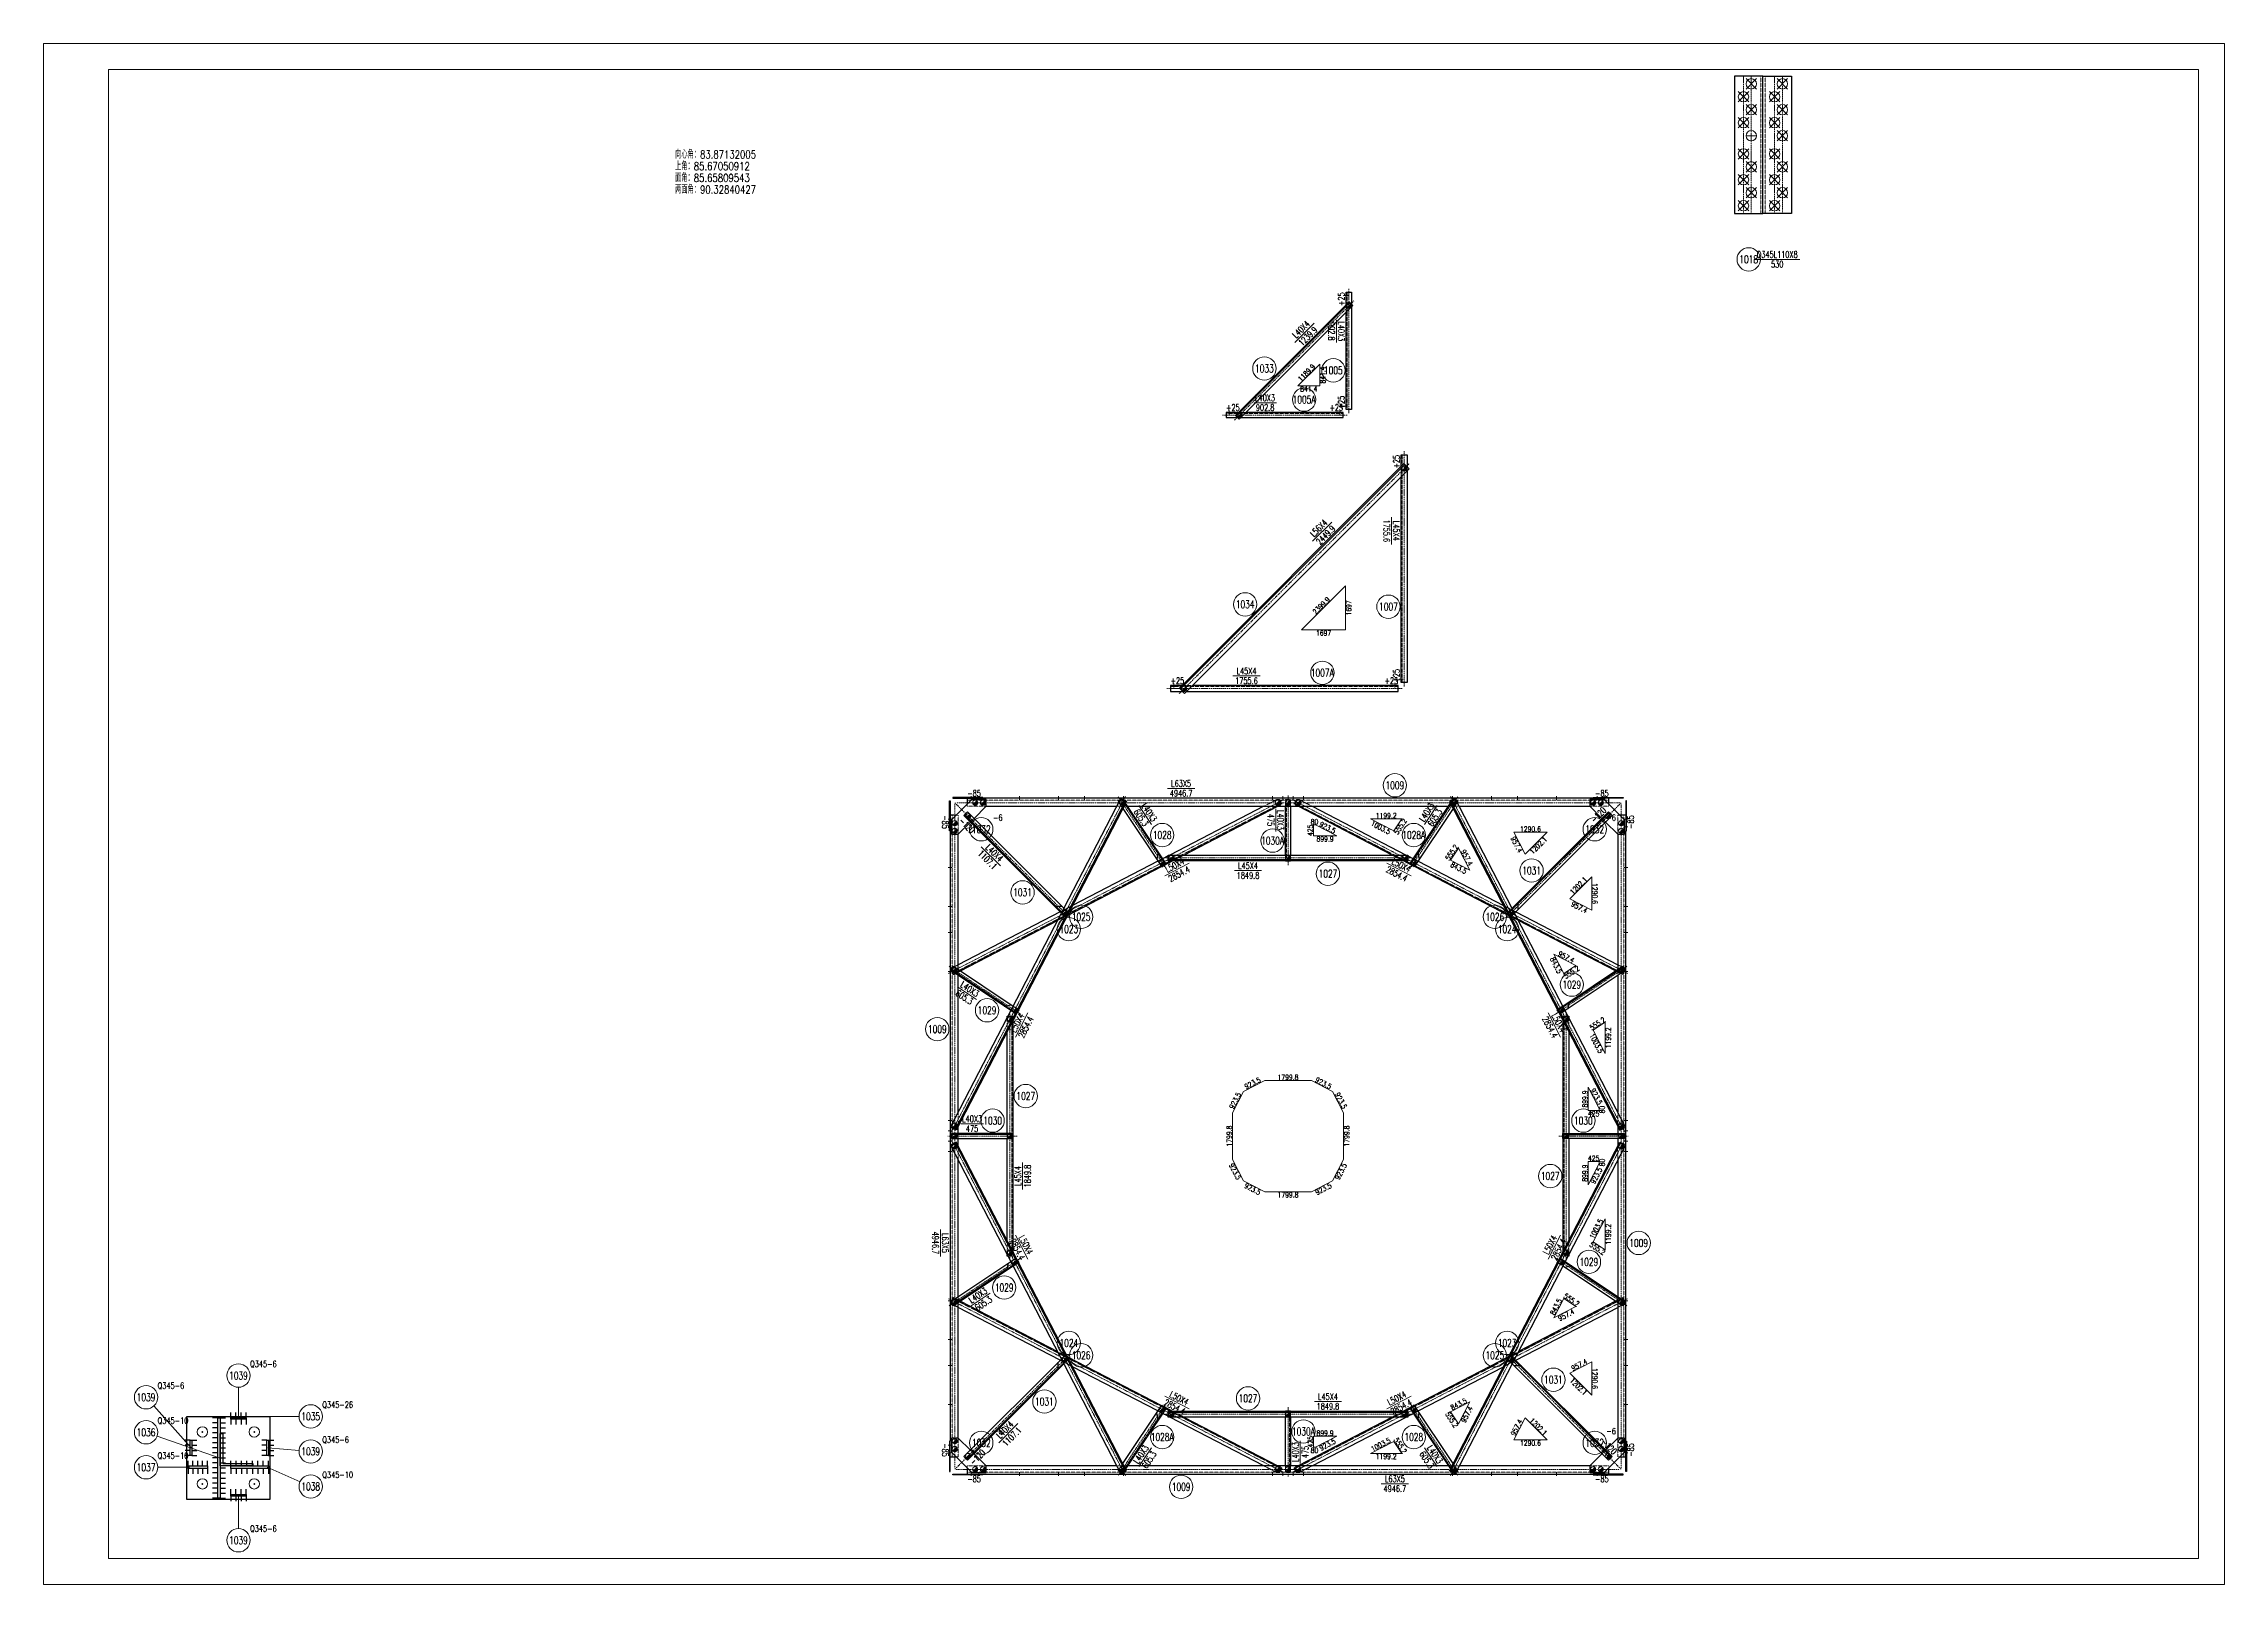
# Model space of a CAD drawing. Extents: x -13400 to 20340, y -61006 to 71674.
# Drawn here: x 3520 to 20340, y -61006 to -49126 of the extents above; entities that cross this region are included whole.
import ezdxf
from ezdxf.enums import TextEntityAlignment as Align

# ---------------------------------------------------------------- set-up
doc = ezdxf.new("R2010")
doc.units = 0
doc.header["$MEASUREMENT"] = 0
doc.linetypes.add('Dash', pattern=[2.75, 2, -0.75])
doc.linetypes.add('DashDot', pattern=[15.6, 9, -3, 0.6, -3])
doc.layers.get('0').update_dxf_attribs({"linetype": 'CONTINUOUS', "lineweight": 25})
doc.styles.get("Standard").update_dxf_attribs({"font": 'simplex.shx', "width": 0.7, "height": 3, "bigfont": 'gbhzfs.shx'})

msp = doc.modelspace()

# ---------------------------------------------------------------- texts
at = {"color": 7, "linetype": 'Continuous', "lineweight": 13, "width": 0.8}
for s, p in [('向心角：83.87132005', (8390.48921, -50028.98893)), ('上角：85.67050912', (8390.48921, -50118.98893)), ('面角：85.65809543', (8390.48921, -50208.98893)), ('两面角：90.32840427', (8390.48921, -50298.98893))]:
    msp.add_text(s, height=60, dxfattribs=at).set_placement(p, align=Align.BOTTOM_LEFT)
at = {"color": 7, "linetype": 'Continuous', "lineweight": 13, "width": 0.7}
for s, height, p in [('1018', 60, (16670.84516, -50789.33981)), ('Q345L110X8', 50, (16890.84516, -50751.83981)), ('530', 50, (16890.84516, -50826.83981)), ('1033', 60, (12935.31868, -51630.9385)), ('1005', 60, (13467.29477, -51645.1057)), ('+25', 50, (12692.38802, -51932.16057)), ('L40X3', 50, (12940.81396, -51857.16057)), ('902.8', 50, (12940.81396, -51932.16057)), ('1005A', 60, (13241.7399, -51870.66057)), ('+25', 50, (13490.16584, -51932.16057)), ('1034', 60, (12787.07004, -53449.48538)), ('1007', 60, (13892.07011, -53467.46085)), ('L45X4', 50, (12797.29789, -53963.54786)), ('1007A', 60, (13382.4831, -53977.04786)), ('+25', 50, (12264.61269, -54038.54786)), ('1755.6', 50, (12797.29789, -54038.54786)), ('+25', 50, (13915.16831, -54038.54786)), ('L63X5', 50, (12293.09239, -54831.03416)), ('1009', 60, (13941.98128, -54844.53416)), ('-85', 50, (10696.7035, -54906.03416)), ('4946.7', 50, (12293.09239, -54906.03416)), ('-85', 50, (15538.37017, -54906.03416)), ('1032', 60, (10751.99827, -55183.74653)), ('1032', 60, (15483.0754, -55183.74653)), ('1028', 60, (12147.47649, -55228.26929)), ('1030A', 60, (12998.53684, -55271.19629)), ('1028A', 60, (14087.59718, -55228.26929)), ('L45X4', 50, (12809.24274, -55465.02735)), ('1027', 60, (13425.83093, -55526.52735)), ('1031', 60, (14996.40659, -55502.12291)), ('1031', 60, (11070.36858, -55670.40928)), ('1849.8', 50, (12809.24274, -55540.02735)), ('1025', 60, (11522.09921, -55859.11817)), ('1026', 60, (14712.97446, -55859.11817)), ('1023', 60, (11427.36991, -55953.84747)), ('1024', 60, (14807.70376, -55953.84747)), ('1029', 60, (15306.40111, -56381.28665)), ('1029', 60, (10796.5435, -56579.23975)), ('1009', 60, (10412.7859, -56724.84065)), ('1027', 60, (11094.77909, -57240.991)), ('L40X3', 50, (10681.11696, -57416.7851)), ('475', 50, (10681.11696, -57491.7851)), ('1030', 60, (10839.44802, -57430.2851)), ('1030', 60, (15395.62565, -57430.2851)), ('1027', 60, (15140.29458, -57857.57919)), ('1009', 60, (15822.28777, -58373.72954)), ('1029', 60, (15438.53017, -58519.33044)), ('1029', 60, (10928.67256, -58717.28354)), ('1024', 60, (11427.36991, -59144.72273)), ('1023', 60, (14807.70376, -59144.72273)), ('1039', 60, (5022.55941, -59396.00648)), ('1026', 60, (11522.09921, -59239.45202)), ('1025', 60, (14712.97446, -59239.45202)), ('1039', 60, (4309.73684, -59563.15521)), ('1027', 60, (12809.24274, -59572.04284)), ('L45X4', 50, (13425.83093, -59558.54284)), ('1031', 60, (15164.70509, -59428.16092)), ('1035', 60, (5579.73684, -59711.00648)), ('1031', 60, (11238.66708, -59596.44728)), ('1849.8', 50, (13425.83093, -59633.54284)), ('1036', 60, (4309.73684, -59833.15521)), ('1028A', 60, (12147.47649, -59870.3009)), ('1030A', 60, (13236.53684, -59827.37391)), ('1028', 60, (14087.59718, -59870.3009)), ('1039', 60, (5579.73684, -59981.00648)), ('1032', 60, (10751.99827, -59914.82366)), ('1032', 60, (15483.0754, -59914.82366)), ('1037', 60, (4309.73684, -60103.15521)), ('-85', 50, (10696.7035, -60192.53603)), ('L63X5', 50, (13941.98128, -60192.53603)), ('-85', 50, (15538.37017, -60192.53603)), ('1038', 60, (5579.73684, -60251.00648)), ('1009', 60, (12293.09239, -60254.03603)), ('4946.7', 50, (13941.98128, -60267.53603)), ('1039', 60, (5022.55941, -60666.00648))]:
    msp.add_text(s, height=height, dxfattribs=at).set_placement(p, align=Align.MIDDLE_CENTER)
for s, rotation, p in [('+25', 90, (13528.79478, -51095.75382)), ('L40X4', 44.999999859, (13218.02677, -51329.13853)), ('902.8', 270, (13453.79477, -51344.17976)), ('L40X3', 270, (13528.79477, -51344.17976)), ('1239.9', 44.999999859, (13271.05977, -51382.17154)), ('+25', 90, (13528.79477, -51893.53164)), ('+25', 90, (13953.57011, -52349.59043)), ('L56X4', 45.000000019, (13354.96169, -52862.50185)), ('1755.6', 270, (13878.57011, -52882.27564)), ('2449.9', 45.000000019, (13407.9947, -52915.53486)), ('L45X4', 270, (13953.57011, -52882.27564)), ('+25', 90, (13953.57011, -54000.14605)), ('L40X3', 303.72323603, (12046.69277, -55052.96681)), ('L40X3', 56.27676397, (14188.3809, -55052.96681)), ('-85', 270, (10474.2859, -55128.45176)), ('-120', 315, (10641.45638, -55154.52294)), ('605.3', 303.72323603, (11984.31256, -55094.60463)), ('475', 270, (12985.03684, -55112.86522)), ('L40X3', 270, (13060.03684, -55112.86522)), ('605.3', 56.27676397, (14250.76111, -55094.60463)), ('-120', 45, (15512.29639, -55073.20724)), ('-85', 90, (15760.78777, -55128.45176)), ('L40X4', 315, (10852.90814, -55365.9747)), ('1107.1', 315, (10799.87302, -55419.0056)), ('L50X4', 27.400362112, (12243.78113, -55461.38215)), ('2854.4', 27.400362112, (12278.29654, -55527.96809)), ('2854.4', 332.599637888, (13956.77713, -55527.96809)), ('L50X4', 332.599637888, (13991.29254, -55461.38215)), ('605.3', 326.27676397, (10621.24101, -56478.45603)), ('L40X3', 326.27676397, (10662.87884, -56416.07581)), ('L50X4', 62.599637888, (11029.63389, -56675.52939)), ('2854.4', 62.599637888, (11096.21983, -56710.0448)), ('2854.4', 297.400362112, (15138.85384, -56710.0448)), ('L50X4', 297.400362112, (15205.43978, -56675.52939)), ('L45X4', 90, (11033.27909, -57857.57919)), ('1849.8', 90, (11108.27909, -57857.57919)), ('4946.7', 270, (10399.2859, -58373.72954)), ('L63X5', 270, (10474.2859, -58373.72954)), ('2854.4', 297.400362112, (11029.63389, -58423.0408)), ('L50X4', 297.400362112, (11096.21983, -58388.52539)), ('L50X4', 62.599637888, (15138.85384, -58388.52539)), ('2854.4', 62.599637888, (15205.43978, -58423.0408)), ('L40X3', 33.72323603, (10726.72187, -58778.14392)), ('605.3', 33.72323603, (10768.35969, -58840.52414)), ('L50X4', 332.599637888, (12278.29654, -59570.6021)), ('L50X4', 27.400362112, (13956.77713, -59570.6021)), ('2854.4', 332.599637888, (12243.78113, -59637.18804)), ('2854.4', 27.400362112, (13991.29254, -59637.18804)), ('L40X4', 45, (10934.22904, -59813.91119)), ('1107.1', 45, (10987.26416, -59866.94208)), ('-85', 270, (10474.2859, -59970.11843)), ('-120', 45, (10722.77728, -60025.36295)), ('L40X3', 56.27676397, (11984.31256, -60003.96556)), ('605.3', 56.27676397, (12046.69277, -60045.60338)), ('L40X3', 90, (13175.03684, -59985.70497)), ('475', 90, (13250.03684, -59985.70497)), ('605.3', 303.72323603, (14188.3809, -60045.60338)), ('L40X3', 303.72323603, (14250.76111, -60003.96556)), ('-120', 315, (15593.61729, -59944.04726)), ('-85', 90, (15760.78777, -59970.11843))]:
    msp.add_text(s, height=50, rotation=rotation, dxfattribs=at).set_placement(p, align=Align.MIDDLE_CENTER)
at = {"color": 7, "linetype": 'Continuous', "lineweight": 20, "width": 0.7}
for s, rotation, p in [('1189.9', 44.999999859, (13260.8084, -51664.1742)), ('841.4', 90, (13385.91964, -51681.14476)), ('841.4', 360, (13277.77896, -51789.28544)), ('2399.9', 45.000000019, (13374.88183, -53459.85957)), ('1697', 90, (13585.54813, -53476.83013)), ('425', 90, (13289.51329, -55192.03075)), ('923.5', 332.599637888, (13422.54645, -55170.72326)), ('1003.5', 332.599637888, (13832.93593, -55170.17194)), ('555.2', 56.27679007, (13983.85906, -55162.18879)), ('555.2', 56.27679007, (14381.20655, -55362.20309)), ('957.4', 297.400337259, (14881.1043, -55302.24071)), ('1202.1', 45, (15048.44073, -55308.16635)), ('843.5', 332.599637888, (14434.18286, -55481.83357)), ('957.4', 297.400337259, (14497.36122, -55403.30016)), ('1202.1', 45, (15358.65533, -55618.38111)), ('1290.6', 270.000015056, (15484.62455, -55679.4115)), ('957.4', 332.599621731, (15364.58099, -55785.71763)), ('957.4', 332.599621731, (15263.52179, -56169.46106)), ('843.5', 297.400371981, (15184.98841, -56232.63944)), ('555.2', 33.723262131, (15304.61894, -56285.61583)), ('555.2', 33.723262131, (15504.63329, -56682.96343)), ('1003.5', 297.400362112, (15496.65016, -56833.88649)), ('1199.2', 90, (15588.1386, -56792.01561)), ('923.5', 27.400362112, (12844.5272, -57141.52538)), ('923.5', 332.599637888, (13390.54643, -57141.52535)), ('923.5', 62.599646903, (12709.77708, -57276.2755)), ('923.5', 297.400371126, (13525.29654, -57276.27547)), ('899.9', 90, (15408.29186, -57263.32041)), ('923.5', 297.400362112, (15496.09868, -57244.27548)), ('80', 90, (15541.29049, -57345.30864)), ('1799.8', 90, (12664.58529, -57549.2851)), ('1799.8', 90, (13570.48838, -57549.2851)), ('923.5', 297.400371126, (12709.77713, -57822.29473)), ('923.5', 62.599646903, (13525.29659, -57822.2947)), ('899.9', 90, (15408.29186, -57835.24978)), ('923.5', 62.599637888, (15496.09868, -57854.29471)), ('80', 90, (15541.29049, -57753.26155)), ('923.5', 332.599637888, (12844.52724, -57957.04484)), ('923.5', 27.400362112, (13390.54647, -57957.04482)), ('1003.5', 62.599637888, (15496.64999, -58264.68419)), ('1199.2', 90, (15588.13847, -58306.55505)), ('555.2', 326.27679007, (15504.63314, -58415.60732)), ('843.5', 62.599647758, (15184.9884, -58865.93116)), ('555.2', 326.27679007, (15304.61887, -58812.95484)), ('957.4', 27.400345954, (15263.52181, -58929.10951)), ('957.4', 27.400345954, (15364.58135, -59312.8527)), ('1290.6', 270.000015056, (15484.62492, -59419.15884)), ('1202.1', 315, (15358.65574, -59480.18916)), ('555.2', 303.72320993, (14381.20667, -59736.36704)), ('843.5', 27.400362112, (14434.18302, -59616.73654)), ('957.4', 62.599645351, (14497.36138, -59695.26995)), ('425', 90, (13289.51329, -59906.53944)), ('957.4', 62.599645351, (14881.10465, -59796.32939)), ('1202.1', 315, (15048.44115, -59790.40376)), ('923.5', 27.400362112, (13422.54645, -59927.84694)), ('1003.5', 27.400362112, (13832.93593, -59928.39825)), ('555.2', 303.72320993, (13983.85906, -59936.3814))]:
    msp.add_text(s, height=40, rotation=rotation, dxfattribs=at).set_placement(p, align=Align.MIDDLE_CENTER)
for s, p in [('1697', (13391.85239, -53670.52588)), ('80', (13321.51329, -55125.53144)), ('1199.2', (13874.80679, -55078.68346)), ('1290.6', (14987.41043, -55182.19716)), ('899.9', (13403.50152, -55258.53007)), ('1799.8', (13117.53684, -57096.33355)), ('425', (15474.79118, -57377.30864)), ('425', (15474.79118, -57721.26155)), ('1799.8', (13117.53684, -58002.23665)), ('899.9', (13403.50152, -59840.04012)), ('80', (13321.51329, -59973.03875)), ('1199.2', (13874.80679, -60019.88674)), ('1290.6', (14987.4108, -59916.37297))]:
    msp.add_text(s, height=40, dxfattribs=at).set_placement(p, align=Align.MIDDLE_CENTER)
at = {"color": 7, "linetype": 'Continuous', "lineweight": 13, "width": 0.7}
for s, p in [('-6', (10841.99827, -55093.74653)), ('-6', (15573.0754, -55093.74653)), ('Q345-6', (5112.55941, -59306.00648)), ('Q345-6', (4399.73684, -59473.15521)), ('Q345-26', (5669.73684, -59621.00648)), ('Q345-10', (4399.73684, -59743.15521)), ('Q345-6', (5669.73684, -59891.00648)), ('-6', (10841.99827, -59824.82366)), ('-6', (15573.0754, -59824.82366)), ('Q345-10', (4399.73684, -60013.15521)), ('Q345-10', (5669.73684, -60161.00648)), ('Q345-6', (5112.55941, -60576.00648))]:
    msp.add_text(s, height=48, dxfattribs=at).set_placement(p, align=Align.MIDDLE_LEFT)

# ---------------------------------------------------------------- blocks, each defined once
blk = doc.blocks.new('M16X40S')
at = {"color": 3, "linetype": 'Continuous', "lineweight": 13}
blk.add_line((-0.707, -0.707), (0.707, 0.707), dxfattribs=at)
blk.add_circle((0, 0), 1, dxfattribs=at)
for radius in [0.9, 0.8, 0.7, 0.6, 0.5, 0.4, 0.3, 0.2, 0.1]:
    blk.add_arc((0, 0), radius, 225, 45, dxfattribs=at)
blk = doc.blocks.new('M16X50S')
at = {"color": 3, "linetype": 'Continuous', "lineweight": 13}
blk.add_line((-1, -1), (1, 1), dxfattribs=at)
blk.add_circle((0, 0), 1, dxfattribs=at)
for radius in [0.9, 0.8, 0.7, 0.6, 0.5, 0.4, 0.3, 0.2, 0.1]:
    blk.add_arc((0, 0), radius, 225, 45, dxfattribs=at)
blk = doc.blocks.new('DefaultBolt')
at = {"color": 3, "linetype": 'Continuous', "lineweight": 13}
for p, q in [((-0.1, -0.1), (0.1, 0.1)), ((0.1, -0.1), (-0.1, 0.1))]:
    blk.add_line(p, q, dxfattribs=at)
blk.add_circle((0, 0), 1, dxfattribs=at)
blk = doc.blocks.new('M20X65S')
at = {"color": 3, "linetype": 'Continuous', "lineweight": 13}
for p, q in [((-1, -1), (1, 1)), ((-1, 1), (1, -1))]:
    blk.add_line(p, q, dxfattribs=at)
blk.add_circle((0, 0), 1, dxfattribs=at)
blk = doc.blocks.new('StepBolt')
at = {"color": 3, "linetype": 'Continuous', "lineweight": 13}
for p, q in [((-1, 0), (1, 0)), ((0, 0), (0, -1))]:
    blk.add_line(p, q, dxfattribs=at)
blk.add_circle((0, 0), 1, dxfattribs=at)

# ---------------------------------------------------------------- linework, layer by layer
at = {"color": 7, "linetype": 'Continuous', "lineweight": 18}
for p, q in [((3519.73684, -49126.00648), (20339.73684, -49126.00648)), ((3519.73684, -61006.00648), (3519.73684, -49126.00648)), ((20339.73684, -61006.00648), (20339.73684, -49126.00648)), ((4019.73684, -49326.00648), (20139.73684, -49326.00648)), ((4019.73684, -60806.00648), (4019.73684, -49326.00648)), ((20139.73684, -60806.00648), (20139.73684, -49326.00648)), ((4019.73684, -60806.00648), (20139.73684, -60806.00648)), ((3519.73684, -61006.00648), (20339.73684, -61006.00648))]:
    msp.add_line(p, q, dxfattribs=at)
at = {"color": 2, "linetype": 'DashDot', "lineweight": 15}
for p, q in [((16630.84516, -49376.00648), (16630.69275, -49856.00648)), ((16630.84516, -49376.00648), (16630.69275, -49856.00648)), ((16690.84516, -49376.00648), (16690.69275, -49989.33981)), ((16690.84516, -49376.00648), (16690.69275, -49989.33981)), ((16870.84516, -49376.00648), (16870.99757, -49856.00648)), ((16870.84516, -49376.00648), (16870.99757, -49856.00648)), ((16930.84516, -49376.00648), (16930.99757, -49989.33981)), ((16930.84516, -49376.00648), (16930.99757, -49989.33981)), ((16630.84516, -50436.00648), (16630.69275, -49822.67314)), ((16630.84516, -50436.00648), (16630.69275, -49822.67314)), ((16870.84516, -50436.00648), (16870.99757, -49822.67314)), ((16870.84516, -50436.00648), (16870.99757, -49822.67314)), ((16690.84516, -50436.00648), (16690.69275, -49956.00648)), ((16690.84516, -50436.00648), (16690.69275, -49956.00648)), ((16930.84516, -50436.00648), (16930.99757, -49956.00648)), ((16930.84516, -50436.00648), (16930.99757, -49956.00648)), ((12705.99715, -52028.55144), (13625.18565, -51109.36295)), ((13586.29477, -51976.03164), (13586.29478, -51013.25382)), ((13572.66584, -51989.66057), (12609.88802, -51989.66057)), ((14014.07011, -54082.64605), (14014.07011, -52267.09043)), ((12278.22181, -54137.93873), (14052.96098, -52363.19956)), ((13997.66831, -54099.04786), (12182.11269, -54099.04786)), ((10498.95622, -56295.42973), (13086.36652, -54954.22287)), ((11863.68147, -54930.70448), (10522.47461, -57518.11478)), ((11436.68008, -55868.42936), (10547.76635, -54979.51563)), ((10547.7859, -54990.95176), (10547.7859, -60107.61843)), ((15675.87017, -54979.53416), (10559.2035, -54979.53416)), ((12177.16749, -55487.09419), (11807.82011, -54933.76742)), ((13117.53684, -55459.52735), (13117.53684, -54924.53416)), ((15736.11745, -56295.42973), (13148.70715, -54954.22287)), ((14057.90618, -55487.09419), (14427.25356, -54933.76742)), ((14371.3922, -54930.70448), (15712.59906, -57518.11478)), ((14798.3932, -55868.42771), (15687.30694, -54979.51397)), ((15687.28777, -60107.61843), (15687.28777, -54990.95176)), ((14072.41912, -55404.52735), (12162.65455, -55404.52735)), ((11055.3684, -56608.93075), (10502.04163, -56239.58337)), ((15179.70691, -56608.93087), (15733.03369, -56239.58349)), ((10972.77909, -56594.40281), (10972.77909, -58504.16738)), ((15262.29458, -58504.16738), (15262.29458, -56594.40281)), ((11027.77909, -57549.2851), (10492.7859, -57549.2851)), ((11863.68147, -60167.86571), (10522.47461, -57580.45541)), ((14371.3922, -60167.86571), (15712.59906, -57580.45541)), ((15207.29458, -57549.2851), (15742.28777, -57549.2851)), ((11055.36676, -58489.63932), (10502.03998, -58858.9867)), ((15179.70527, -58489.63944), (15733.03204, -58858.98682)), ((10498.95622, -58803.14047), (13086.36652, -60144.34732)), ((15736.11745, -58803.14047), (13148.70715, -60144.34732)), ((11436.68047, -59230.14248), (10547.76673, -60119.05622)), ((14798.39359, -59230.14083), (15687.30732, -60119.05456)), ((12177.16749, -59611.476), (11807.82011, -60164.80277)), ((12162.65455, -59694.04284), (14072.41912, -59694.04284)), ((13117.53684, -59639.04284), (13117.53684, -60174.03603)), ((14057.90618, -59611.476), (14427.25356, -60164.80277)), ((10559.2035, -60119.03603), (15675.87017, -60119.03603))]:
    msp.add_line(p, q, dxfattribs=at)
at = {"color": 1, "linetype": 'Dash', "lineweight": 20}
for p, q in [((16764.84516, -50436.00648), (16764.84516, -49376.00648)), ((16796.84516, -50436.00648), (16796.84516, -49376.00648)), ((13574.29477, -51946.03164), (13574.29478, -51043.25382)), ((13566.29478, -51196.53809), (13566.29478, -51139.96955)), ((13606.29478, -51132.89848), (13606.29478, -51156.53809)), ((12793.17229, -51969.66057), (12736.60375, -51969.66057)), ((13542.66584, -51977.66057), (12639.88802, -51977.66057)), ((12729.53268, -52009.66057), (12753.17229, -52009.66057)), ((13999.07011, -54052.64605), (13999.07011, -52297.09043)), ((13991.07011, -52464.68841), (13991.07011, -52385.49245)), ((14036.07011, -52388.73509), (14036.07011, -52419.68841)), ((13967.66831, -54084.04786), (12212.11269, -54084.04786)), ((12379.71067, -54076.04786), (12300.51471, -54076.04786)), ((12303.75735, -54121.04786), (12334.71067, -54121.04786)), ((10533.41408, -56296.71638), (13067.55564, -54983.12184)), ((10764.2035, -54943.53416), (10644.2035, -54943.53416)), ((15590.87017, -54958.53416), (10644.2035, -54958.53416)), ((10644.2035, -54989.53416), (10644.2035, -55006.53416)), ((11812.00858, -54976.06648), (11843.70921, -55023.55784)), ((11828.63425, -54955.94343), (11819.16225, -54962.26584)), ((11846.66211, -54955.93316), (11828.63425, -54955.94343)), ((12113.86433, -55370.64391), (11837.04725, -54955.93864)), ((11864.73123, -54983.00288), (11846.66211, -54955.93316)), ((13030.47076, -54955.03782), (12931.12579, -55006.53416)), ((13052.82907, -54954.71184), (13030.47076, -54955.03782)), ((13039.77293, -55006.53416), (13071.23728, -54990.22434)), ((13071.23728, -54990.22434), (13052.82907, -54954.71184)), ((13097.53684, -55006.53416), (13097.53684, -54954.53416)), ((13097.53684, -54954.53416), (13137.53684, -54954.53416)), ((13105.53684, -55429.52735), (13105.53684, -54954.53416)), ((13137.53684, -54954.53416), (13137.53684, -55006.53416)), ((13163.83639, -54990.22434), (13182.2446, -54954.71184)), ((13195.30074, -55006.53416), (13163.83639, -54990.22434)), ((15701.65959, -56296.71638), (13167.51803, -54983.12184)), ((13182.2446, -54954.71184), (13204.60291, -54955.03782)), ((13204.60291, -54955.03782), (13303.94788, -55006.53416)), ((14121.20934, -55370.64391), (14398.02642, -54955.93864)), ((14370.34244, -54983.00288), (14388.41156, -54955.93316)), ((14388.41156, -54955.93316), (14406.43942, -54955.94343)), ((14423.0651, -54976.06648), (14391.36446, -55023.55784)), ((14406.43942, -54955.94343), (14415.91142, -54962.26584)), ((15590.87017, -54943.53416), (15470.87017, -54943.53416)), ((15590.87017, -55006.53416), (15590.87017, -54989.53416)), ((10511.7859, -55075.95176), (10511.7859, -55195.95176)), ((10526.7859, -55075.95176), (10526.7859, -60022.61843)), ((10574.7859, -55075.95176), (10557.7859, -55075.95176)), ((10574.7859, -55220.95176), (10574.7859, -55075.95176)), ((10644.2035, -55006.53416), (10789.2035, -55006.53416)), ((10667.85206, -55127.88561), (10696.13633, -55099.60134)), ((11796.21538, -55006.53416), (11880.43844, -55006.53416)), ((14354.63523, -55006.53416), (14438.85829, -55006.53416)), ((15445.87017, -55006.53416), (15590.87017, -55006.53416)), ((15538.93632, -55099.60032), (15567.22059, -55127.88459)), ((15677.28777, -55075.95176), (15660.28777, -55075.95176)), ((15660.28777, -55075.95176), (15660.28777, -55220.95176)), ((15708.28777, -60022.61843), (15708.28777, -55075.95176)), ((15723.28777, -55195.95176), (15723.28777, -55075.95176)), ((12170.49287, -55455.48027), (12113.86433, -55370.64391)), ((12150.52953, -55411.16309), (12114.79969, -55429.68397)), ((12142.72867, -55471.52493), (12159.40927, -55462.8784)), ((12205.77263, -55382.52735), (12192.65455, -55389.32722)), ((12227.60731, -55427.52735), (12314.41977, -55382.52735)), ((13097.53684, -55427.52735), (13097.53684, -55382.52735)), ((13137.53684, -55382.52735), (13137.53684, -55427.52735)), ((14007.46636, -55427.52735), (13920.6539, -55382.52735)), ((14029.30104, -55382.52735), (14042.41912, -55389.32722)), ((14064.5808, -55455.48027), (14121.20934, -55370.64391)), ((14092.345, -55471.52493), (14075.6644, -55462.8784)), ((14084.54414, -55411.16309), (14120.27398, -55429.68397)), ((11406.98126, -55855.7011), (11327.7853, -55776.50514)), ((11456.23716, -55771.05564), (11360.59766, -55820.63121)), ((11401.32418, -55861.35773), (11369.57009, -55829.60364)), ((11388.88226, -55792.34727), (11425.97375, -55829.43876)), ((14778.83651, -55771.05564), (14874.47466, -55820.63052)), ((14809.09922, -55829.43742), (14846.19072, -55792.34592)), ((14811.12079, -55838.72956), (14890.31675, -55759.5336)), ((14865.50289, -55829.6023), (14833.74911, -55861.35608)), ((11339.30738, -55887.98542), (11416.31802, -55848.06628)), ((11418.14874, -55844.53452), (11401.32418, -55861.35773)), ((14833.74911, -55861.35608), (14816.92356, -55844.53187)), ((14895.76629, -55887.98542), (14818.75565, -55848.06628)), ((10574.7859, -56227.96364), (10522.96358, -56254.8262)), ((10522.96358, -56254.8262), (10523.28956, -56277.1845)), ((10523.28956, -56277.1845), (10537.09573, -56303.81888)), ((10537.09573, -56303.81888), (10591.80958, -56275.45747)), ((10574.7859, -56312.1867), (10574.7859, -56264.09411)), ((15697.97794, -56303.81888), (15643.26512, -56275.458)), ((15660.28777, -56227.96364), (15712.11009, -56254.8262)), ((15660.28777, -56264.09533), (15660.28777, -56312.18792)), ((15711.78411, -56277.1845), (15697.97794, -56303.81888)), ((15712.11009, -56254.8262), (15711.78411, -56277.1845)), ((11023.75448, -56602.25613), (10938.91811, -56545.62759)), ((10950.77909, -56746.16803), (10950.77909, -56637.52089)), ((10957.57896, -56624.40281), (10995.77909, -56624.40281)), ((11019.31311, -56608.91002), (10979.41483, -56582.27779)), ((10987.77909, -56624.40281), (10987.77909, -58474.16738)), ((10995.77909, -56624.40281), (10995.77909, -56659.35557)), ((10997.93571, -56546.54795), (11039.77667, -56574.47693)), ((11031.01724, -56591.37533), (11019.31311, -56608.91002)), ((15195.29746, -56574.47784), (15237.13843, -56546.54886)), ((15197.99673, -56582.29458), (15282.8331, -56525.66604)), ((15215.76221, -56608.91014), (15204.051, -56591.36485)), ((15255.65931, -56582.2787), (15215.76221, -56608.91014)), ((15239.29458, -56659.35557), (15239.29458, -56624.40281)), ((15239.29458, -56624.40281), (15277.49471, -56624.40281)), ((15247.29458, -58474.16738), (15247.29458, -56624.40281)), ((15284.29458, -56637.52089), (15284.29458, -56746.16803)), ((10574.7859, -57471.52119), (10574.7859, -57362.87405)), ((15660.28777, -57362.87405), (15660.28777, -57471.52119)), ((10574.7859, -57569.2851), (10574.7859, -57529.2851)), ((10574.7859, -57735.69614), (10574.7859, -57627.049)), ((10950.77909, -57569.2851), (10950.77909, -57529.2851)), ((10995.77909, -57529.2851), (10995.77909, -57569.2851)), ((15239.29458, -57569.2851), (15239.29458, -57529.2851)), ((15284.29458, -57529.2851), (15284.29458, -57569.2851)), ((15660.28777, -57529.2851), (15660.28777, -57569.2851)), ((15660.28777, -57627.049), (15660.28777, -57735.69614)), ((10950.77909, -58461.0493), (10950.77909, -58352.40216)), ((15284.29458, -58352.40216), (15284.29458, -58461.0493)), ((11037.07694, -58516.27561), (10952.24057, -58572.90415)), ((10995.77909, -58474.16738), (10957.57896, -58474.16738)), ((10979.41436, -58516.29149), (11019.31146, -58489.66005)), ((10995.77909, -58439.21462), (10995.77909, -58474.16738)), ((11039.77621, -58524.09236), (10997.93524, -58552.02134)), ((11019.31146, -58489.66005), (11031.02267, -58507.20534)), ((15237.13796, -58552.02224), (15195.297, -58524.09326)), ((15204.05643, -58507.19486), (15215.76056, -58489.66017)), ((15211.31919, -58496.31406), (15296.15556, -58552.9426)), ((15215.76056, -58489.66017), (15255.65884, -58516.2924)), ((15239.29458, -58474.16738), (15239.29458, -58439.21462)), ((15277.49471, -58474.16738), (15239.29458, -58474.16738)), ((10522.96358, -58843.74399), (10523.28956, -58821.38569)), ((10574.7859, -58870.60655), (10522.96358, -58843.74399)), ((10523.28956, -58821.38569), (10537.09573, -58794.75132)), ((10533.41408, -58801.85382), (13067.55564, -60115.44835)), ((10537.09573, -58794.75132), (10591.80855, -58823.11219)), ((10574.7859, -58834.47486), (10574.7859, -58786.38228)), ((15701.65959, -58801.85382), (13167.51803, -60115.44835)), ((15697.97794, -58794.75132), (15643.26409, -58823.11272)), ((15660.28777, -58786.38349), (15660.28777, -58834.47608)), ((15660.28777, -58870.60655), (15712.11009, -58843.74399)), ((15711.78411, -58821.38569), (15697.97794, -58794.75132)), ((15712.11009, -58843.74399), (15711.78411, -58821.38569)), ((11339.30738, -59210.58477), (11416.31802, -59250.50391)), ((11423.95288, -59259.84063), (11344.75692, -59339.03659)), ((11456.23716, -59327.51455), (11360.59901, -59277.93967)), ((11369.57078, -59268.96789), (11401.32456, -59237.21412)), ((11425.97445, -59269.13277), (11388.88295, -59306.22427)), ((11401.32456, -59237.21412), (11418.15011, -59254.03832)), ((14778.83651, -59327.51455), (14874.47601, -59277.93898)), ((14846.19141, -59306.22293), (14809.09992, -59269.13143)), ((14816.92493, -59254.03567), (14833.74949, -59237.21246)), ((14895.76629, -59210.58477), (14818.75565, -59250.50391)), ((14828.09241, -59242.86909), (14907.28837, -59322.06505)), ((14833.74949, -59237.21246), (14865.50358, -59268.96655)), ((12170.49287, -59643.08992), (12113.86433, -59727.92629)), ((12150.52953, -59687.4071), (12114.79969, -59668.88622)), ((12142.72867, -59627.04526), (12159.40927, -59635.69179)), ((12205.77263, -59716.04284), (12192.65455, -59709.24297)), ((12227.60731, -59671.04284), (12314.41977, -59716.04284)), ((13097.53684, -59716.04284), (13097.53684, -59671.04284)), ((13129.53684, -59669.04284), (13129.53684, -60144.03603)), ((13137.53684, -59671.04284), (13137.53684, -59716.04284)), ((14007.46636, -59671.04284), (13920.6539, -59716.04284)), ((14029.30104, -59716.04284), (14042.41912, -59709.24297)), ((14064.5808, -59643.08992), (14121.20934, -59727.92629)), ((14092.345, -59627.04526), (14075.6644, -59635.69179)), ((14084.54414, -59687.4071), (14120.27398, -59668.88622)), ((10574.7859, -60022.61843), (10574.7859, -59877.61843)), ((12113.86433, -59727.92629), (11837.04725, -60142.63155)), ((14121.20934, -59727.92629), (14398.02642, -60142.63155)), ((15660.28777, -59877.61843), (15660.28777, -60022.61843)), ((10511.7859, -59902.61843), (10511.7859, -60022.61843)), ((10557.7859, -60022.61843), (10574.7859, -60022.61843)), ((10696.13735, -59998.96987), (10667.85308, -59970.6856)), ((15567.22161, -59970.68458), (15538.93734, -59998.96885)), ((15660.28777, -60022.61843), (15677.28777, -60022.61843)), ((15723.28777, -60022.61843), (15723.28777, -59902.61843)), ((10789.2035, -60092.03603), (10644.2035, -60092.03603)), ((10644.2035, -60092.03603), (10644.2035, -60109.03603)), ((10644.2035, -60140.03603), (15590.87017, -60140.03603)), ((10644.2035, -60155.03603), (10764.2035, -60155.03603)), ((11880.43844, -60092.03603), (11796.21538, -60092.03603)), ((11812.00858, -60122.50372), (11843.70921, -60075.01235)), ((11828.63425, -60142.62676), (11819.16225, -60136.30435)), ((11846.66211, -60142.63703), (11828.63425, -60142.62676)), ((11864.73123, -60115.56731), (11846.66211, -60142.63703)), ((13030.47076, -60143.53237), (12931.12579, -60092.03603)), ((13052.82907, -60143.85835), (13030.47076, -60143.53237)), ((13039.77293, -60092.03603), (13071.23728, -60108.34585)), ((13071.23728, -60108.34585), (13052.82907, -60143.85835)), ((13097.53684, -60144.03603), (13097.53684, -60092.03603)), ((13137.53684, -60144.03603), (13097.53684, -60144.03603)), ((13137.53684, -60092.03603), (13137.53684, -60144.03603)), ((13195.30074, -60092.03603), (13163.83639, -60108.34585)), ((13163.83639, -60108.34585), (13182.2446, -60143.85835)), ((13182.2446, -60143.85835), (13204.60291, -60143.53237)), ((13204.60291, -60143.53237), (13303.94788, -60092.03603)), ((14438.85829, -60092.03603), (14354.63523, -60092.03603)), ((14370.34244, -60115.56731), (14388.41156, -60142.63703)), ((14388.41156, -60142.63703), (14406.43942, -60142.62676)), ((14423.0651, -60122.50372), (14391.36446, -60075.01235)), ((14406.43942, -60142.62676), (14415.91142, -60136.30435)), ((15590.87017, -60092.03603), (15445.87017, -60092.03603)), ((15470.87017, -60155.03603), (15590.87017, -60155.03603)), ((15590.87017, -60109.03603), (15590.87017, -60092.03603))]:
    msp.add_line(p, q, dxfattribs=at)
at = {"color": 7, "linetype": 'Continuous', "lineweight": 13}
for p, q in [((16715.84516, -50789.33981), (17065.84516, -50789.33981)), ((13170.29706, -51429.90125), (13318.78948, -51281.40882)), ((13491.29477, -51431.67976), (13491.29477, -51256.67976)), ((13028.31396, -51894.66057), (12853.31396, -51894.66057)), ((13307.23198, -52963.26456), (13455.72441, -52814.77214)), ((13916.07011, -52987.27564), (13916.07011, -52777.27564)), ((12902.29789, -54001.04786), (12692.29789, -54001.04786)), ((12064.08107, -55146.56201), (11966.92426, -55001.00943)), ((12398.09239, -54868.53416), (12188.09239, -54868.53416)), ((14170.9926, -55146.56201), (14268.14941, -55001.00943)), ((13022.53684, -55200.36522), (13022.53684, -55025.36522)), ((10900.63679, -55466.73636), (10752.14437, -55318.24394)), ((12167.81852, -55542.99669), (12354.25914, -55446.35355)), ((12914.24274, -55502.52735), (12704.24274, -55502.52735)), ((14067.25515, -55542.99669), (13880.81453, -55446.35355)), ((10714.83622, -56495.84433), (10569.28364, -56398.68752)), ((11111.24843, -56599.56679), (11014.60529, -56786.00741)), ((15123.82524, -56599.56679), (15220.46838, -56786.00741)), ((10768.61696, -57454.2851), (10593.61696, -57454.2851)), ((11070.77909, -57752.57919), (11070.77909, -57962.57919)), ((10436.7859, -58268.72954), (10436.7859, -58478.72954)), ((11111.24843, -58499.00341), (11014.60529, -58312.56279)), ((15123.82524, -58499.00341), (15220.46838, -58312.56279)), ((10820.31707, -58760.75563), (10674.76449, -58857.91244)), ((5022.55941, -59486.00648), (5022.55941, -59727.18391)), ((4369.54214, -59630.41088), (4656.55941, -59953.18391)), ((12167.81852, -59555.5735), (12354.25914, -59652.21664)), ((13320.83093, -59596.04284), (13530.83093, -59596.04284)), ((14067.25515, -59555.5735), (13880.81453, -59652.21664)), ((4394.64435, -59863.00004), (4872.61681, -60031.00648)), ((5489.73684, -59711.00648), (5264.73684, -59711.00648)), ((11034.99282, -59766.18042), (10886.50039, -59914.67285)), ((5490.05277, -59973.47202), (5248.55941, -59953.18391)), ((12064.08107, -59952.00818), (11966.92426, -60097.56076)), ((13212.53684, -59898.20497), (13212.53684, -60073.20497)), ((14170.9926, -59952.00818), (14268.14941, -60097.56076)), ((4399.73684, -60103.15521), (4644.73684, -60103.15521)), ((5497.39942, -60214.6671), (5244.73684, -60103.15521)), ((5022.55941, -60576.00648), (5022.55941, -60319.18391)), ((13836.98128, -60230.03603), (14046.98128, -60230.03603))]:
    msp.add_line(p, q, dxfattribs=at)
at = {"color": 7, "linetype": 'Continuous', "lineweight": 30}
for p, q in [((12718.72507, -51998.85296), (13595.48716, -51122.09087)), ((12285.29288, -54102.58339), (14017.60564, -52370.27063)), ((11864.96812, -54965.16234), (10551.37358, -57499.3039)), ((14370.10555, -54965.16234), (15683.70009, -57499.3039)), ((11327.7853, -55776.50514), (10624.13354, -55072.85338)), ((14890.31675, -55759.5336), (15593.96851, -55055.88184)), ((14042.41912, -55419.52735), (12192.65455, -55419.52735)), ((10938.91811, -56545.62759), (10520.33145, -56266.21966)), ((15282.8331, -56525.66604), (15701.41976, -56246.25811)), ((10997.77909, -57537.2851), (10522.7859, -57537.2851)), ((11864.96812, -60133.40785), (10551.37358, -57599.26629)), ((14370.10555, -60133.40785), (15683.70009, -57599.26629)), ((15237.29458, -57537.2851), (15712.28777, -57537.2851)), ((10952.24057, -58572.90415), (10533.65391, -58852.31208)), ((15296.15556, -58552.9426), (15714.74222, -58832.35053)), ((11344.75692, -59339.03659), (10641.10516, -60042.68835)), ((14907.28837, -59322.06505), (15610.94013, -60025.71681)), ((4962.55941, -59721.18391), (4962.55941, -59681.18391)), ((5002.55941, -59721.18391), (5002.55941, -59681.18391)), ((5042.55941, -59721.18391), (5042.55941, -59681.18391)), ((5082.55941, -59721.18391), (5082.55941, -59681.18391)), ((12192.65455, -59679.04284), (14042.41912, -59679.04284)), ((4862.61681, -59721.00648), (4822.7316, -59721.00648)), ((4862.61681, -59759.75648), (4822.7316, -59759.75648)), ((4862.61681, -59798.50648), (4822.7316, -59798.50648)), ((4862.61681, -59837.25648), (4822.7316, -59837.25648)), ((4862.61681, -59876.00648), (4822.7316, -59876.00648)), ((4882.55941, -59721.00648), (4922.44461, -59721.00648)), ((4882.55941, -59759.75648), (4922.44461, -59759.75648)), ((4882.55941, -59798.50648), (4922.44461, -59798.50648)), ((4882.55941, -59837.25648), (4922.44461, -59837.25648)), ((4882.55941, -59876.00648), (4922.44461, -59876.00648)), ((4962.55941, -59733.18391), (4962.55941, -59773.18391)), ((5002.55941, -59733.18391), (5002.55941, -59773.18391)), ((5042.55941, -59733.18391), (5042.55941, -59773.18391)), ((5082.55941, -59733.18391), (5082.55941, -59773.18391)), ((4650.55941, -59893.18391), (4610.55941, -59893.18391)), ((4650.55941, -59933.18391), (4610.55941, -59933.18391)), ((4650.55941, -59973.18391), (4610.55941, -59973.18391)), ((4650.55941, -60013.18391), (4610.55941, -60013.18391)), ((4662.55941, -59893.18391), (4702.55941, -59893.18391)), ((4662.55941, -59933.18391), (4702.55941, -59933.18391)), ((4662.55941, -59973.18391), (4702.55941, -59973.18391)), ((4662.55941, -60013.18391), (4702.55941, -60013.18391)), ((4862.61681, -59914.75648), (4822.7316, -59914.75648)), ((4862.61681, -59953.50648), (4822.7316, -59953.50648)), ((4862.61681, -59992.25648), (4822.7316, -59992.25648)), ((4862.61681, -60031.00648), (4822.7316, -60031.00648)), ((4882.55941, -59914.75648), (4922.44461, -59914.75648)), ((4882.55941, -59953.50648), (4922.44461, -59953.50648)), ((4882.55941, -59992.25648), (4922.44461, -59992.25648)), ((4882.55941, -60031.00648), (4922.44461, -60031.00648)), ((5242.55941, -59893.18391), (5202.55941, -59893.18391)), ((5242.55941, -59933.18391), (5202.55941, -59933.18391)), ((5242.55941, -59973.18391), (5202.55941, -59973.18391)), ((5242.55941, -60013.18391), (5202.55941, -60013.18391)), ((5254.55941, -59893.18391), (5294.55941, -59893.18391)), ((5254.55941, -59933.18391), (5294.55941, -59933.18391)), ((5254.55941, -59973.18391), (5294.55941, -59973.18391)), ((5254.55941, -60013.18391), (5294.55941, -60013.18391)), ((4634.73684, -60093.18391), (4634.73684, -60053.29871)), ((4634.73684, -60113.12651), (4634.73684, -60153.01171)), ((4671.67809, -60093.18391), (4671.67809, -60053.29871)), ((4671.67809, -60113.12651), (4671.67809, -60153.01171)), ((4708.61934, -60093.18391), (4708.61934, -60053.29871)), ((4708.61934, -60113.12651), (4708.61934, -60153.01171)), ((4745.56059, -60093.18391), (4745.56059, -60053.29871)), ((4745.56059, -60113.12651), (4745.56059, -60153.01171)), ((4782.50184, -60093.18391), (4782.50184, -60053.29871)), ((4782.50184, -60113.12651), (4782.50184, -60153.01171)), ((4862.61681, -60069.75648), (4822.7316, -60069.75648)), ((4862.61681, -60108.50648), (4822.7316, -60108.50648)), ((4862.61681, -60147.25648), (4822.7316, -60147.25648)), ((4862.61681, -60186.00648), (4822.7316, -60186.00648)), ((4882.55941, -60069.75648), (4922.44461, -60069.75648)), ((4882.55941, -60108.50648), (4922.44461, -60108.50648)), ((4882.55941, -60147.25648), (4922.44461, -60147.25648)), ((4882.55941, -60186.00648), (4922.44461, -60186.00648)), ((4962.67437, -60093.18391), (4962.67437, -60053.29871)), ((4962.67437, -60113.12651), (4962.67437, -60153.01171)), ((5004.39758, -60093.18391), (5004.39758, -60053.29871)), ((5004.39758, -60113.12651), (5004.39758, -60153.01171)), ((5046.12079, -60093.18391), (5046.12079, -60053.29871)), ((5046.12079, -60113.12651), (5046.12079, -60153.01171)), ((5087.844, -60093.18391), (5087.844, -60053.29871)), ((5087.844, -60113.12651), (5087.844, -60153.01171)), ((5129.56721, -60093.18391), (5129.56721, -60053.29871)), ((5129.56721, -60113.12651), (5129.56721, -60153.01171)), ((5171.29042, -60093.18391), (5171.29042, -60053.29871)), ((5171.29042, -60113.12651), (5171.29042, -60153.01171)), ((5213.01363, -60093.18391), (5213.01363, -60053.29871)), ((5213.01363, -60113.12651), (5213.01363, -60153.01171)), ((5254.73684, -60093.18391), (5254.73684, -60053.29871)), ((5254.73684, -60113.12651), (5254.73684, -60153.01171)), ((4862.61681, -60224.75648), (4822.7316, -60224.75648)), ((4862.61681, -60263.50648), (4822.7316, -60263.50648)), ((4862.61681, -60302.25648), (4822.7316, -60302.25648)), ((4862.61681, -60341.00648), (4822.7316, -60341.00648)), ((4882.55941, -60224.75648), (4922.44461, -60224.75648)), ((4882.55941, -60263.50648), (4922.44461, -60263.50648)), ((4882.55941, -60302.25648), (4922.44461, -60302.25648)), ((4882.55941, -60341.00648), (4922.44461, -60341.00648)), ((4962.55941, -60313.18391), (4962.55941, -60273.18391)), ((4962.55941, -60325.18391), (4962.55941, -60365.18391)), ((5002.55941, -60313.18391), (5002.55941, -60273.18391)), ((5002.55941, -60325.18391), (5002.55941, -60365.18391)), ((5042.55941, -60313.18391), (5042.55941, -60273.18391)), ((5042.55941, -60325.18391), (5042.55941, -60365.18391)), ((5082.55941, -60313.18391), (5082.55941, -60273.18391)), ((5082.55941, -60325.18391), (5082.55941, -60365.18391))]:
    msp.add_line(p, q, dxfattribs=at)
at = {"color": 1, "linetype": 'Continuous', "lineweight": 18}
for p, q in [((13361.91964, -51597.00409), (13193.63829, -51765.28544)), ((13361.91964, -51765.28544), (13361.91964, -51597.00409)), ((13193.63829, -51765.28544), (13361.91964, -51765.28544)), ((13561.54813, -53307.13439), (13222.15665, -53646.52588)), ((13561.54813, -53646.52588), (13561.54813, -53307.13439)), ((13222.15665, -53646.52588), (13561.54813, -53646.52588)), ((13313.51329, -55149.53144), (13313.51329, -55234.53007)), ((13329.51329, -55149.53144), (13313.51329, -55149.53144)), ((13493.48975, -55234.53007), (13329.51329, -55149.53144)), ((13754.89009, -55102.68346), (13933.07164, -55195.04543)), ((13994.72348, -55102.68346), (13754.89009, -55102.68346)), ((13933.07164, -55195.04543), (13994.72348, -55102.68346)), ((13313.51329, -55234.53007), (13493.48975, -55234.53007)), ((14431.99397, -55329.34646), (14370.34213, -55421.70843)), ((14520.11345, -55499.34371), (14431.99397, -55329.34646)), ((14858.35207, -55206.19716), (14946.47155, -55376.19441)), ((15116.4688, -55206.19716), (14858.35207, -55206.19716)), ((14946.47155, -55376.19441), (15116.4688, -55206.19716)), ((14370.34213, -55421.70843), (14520.11345, -55499.34371)), ((15460.62452, -55550.35305), (15290.62727, -55720.3503)), ((15460.62459, -55808.46996), (15460.62452, -55550.35305)), ((15290.62727, -55720.3503), (15460.62459, -55808.46996)), ((15167.47819, -56146.70873), (15245.11363, -56296.4803)), ((15337.47551, -56234.82839), (15167.47819, -56146.70873)), ((15245.11363, -56296.4803), (15337.47551, -56234.82839)), ((15564.1386, -56672.09897), (15471.77672, -56733.75088)), ((15564.1386, -56911.93224), (15564.1386, -56672.09897)), ((15471.77672, -56733.75088), (15564.1386, -56911.93224)), ((12937.56038, -57120.33355), (12773.58388, -57205.33221)), ((13297.51329, -57120.33355), (12937.56038, -57120.33355)), ((13461.4897, -57205.33216), (13297.51329, -57120.33355)), ((15517.29049, -57337.30864), (15432.29186, -57173.33218)), ((15432.29186, -57173.33218), (15432.29186, -57353.30864)), ((12773.58388, -57205.33221), (12688.58529, -57369.30864)), ((13546.48838, -57369.30864), (13461.4897, -57205.33216)), ((15432.29186, -57353.30864), (15517.29049, -57353.30864)), ((15517.29049, -57353.30864), (15517.29049, -57337.30864)), ((12688.58529, -57369.30864), (12688.58529, -57729.26155)), ((13546.48838, -57729.26155), (13546.48838, -57369.30864)), ((12688.58529, -57729.26155), (12773.58397, -57893.23803)), ((13461.48979, -57893.23799), (13546.48838, -57729.26155)), ((15517.29049, -57745.26155), (15432.29186, -57745.26155)), ((15432.29186, -57745.26155), (15432.29186, -57925.23801)), ((15432.29186, -57925.23801), (15517.29049, -57761.26155)), ((15517.29049, -57761.26155), (15517.29049, -57745.26155)), ((12773.58397, -57893.23803), (12937.56038, -57978.23665)), ((12937.56038, -57978.23665), (13297.51329, -57978.23665)), ((13297.51329, -57978.23665), (13461.48979, -57893.23799)), ((15564.13847, -58186.63835), (15471.7765, -58364.8199)), ((15564.13847, -58426.47174), (15564.13847, -58186.63835)), ((15471.7765, -58364.8199), (15564.13847, -58426.47174)), ((15245.11353, -58802.09042), (15167.47827, -58951.86176)), ((15167.47827, -58951.86176), (15337.4755, -58863.74226)), ((15337.4755, -58863.74226), (15245.11353, -58802.09042)), ((15460.62489, -59290.10045), (15290.62766, -59378.21995)), ((15460.62495, -59548.21724), (15460.62489, -59290.10045)), ((15290.62766, -59378.21995), (15460.62495, -59548.21724)), ((14520.11366, -59599.22638), (14370.34225, -59676.8617)), ((14370.34225, -59676.8617), (14431.99409, -59769.22367)), ((14431.99409, -59769.22367), (14520.11366, -59599.22638)), ((13493.48975, -59864.04012), (13313.51329, -59864.04012)), ((13313.51329, -59864.04012), (13313.51329, -59949.03875)), ((13329.51329, -59949.03875), (13493.48975, -59864.04012)), ((14946.47194, -59722.37567), (14858.35237, -59892.37297)), ((15116.46923, -59892.37297), (14946.47194, -59722.37567)), ((13313.51329, -59949.03875), (13329.51329, -59949.03875)), ((13933.07164, -59903.52477), (13754.89009, -59995.88674)), ((13754.89009, -59995.88674), (13994.72348, -59995.88674)), ((13994.72348, -59995.88674), (13933.07164, -59903.52477)), ((14858.35237, -59892.37297), (15116.46923, -59892.37297))]:
    msp.add_line(p, q, dxfattribs=at)
at = {"color": 7, "linetype": 'Continuous', "lineweight": 30}
for points in [[(16780.84516, -49376.00648), (16560.84516, -49376.00648)], [(16560.84516, -49376.00648), (16560.84516, -50436.00648)], [(16780.84516, -50436.00648), (16780.84516, -49376.00648)], [(16780.84516, -49376.00648), (17000.84516, -49376.00648)], [(16780.84516, -50436.00648), (16780.84516, -49376.00648)], [(17000.84516, -49376.00648), (17000.84516, -50436.00648)], [(16560.84516, -50436.00648), (16780.84516, -50436.00648)], [(17000.84516, -50436.00648), (16780.84516, -50436.00648)], [(12713.06822, -51993.1961), (13589.83031, -51116.43401)], [(13566.29478, -51139.96955), (13566.29478, -51043.25382)], [(13566.29478, -51043.25382), (13606.29478, -51043.25382)], [(13589.83031, -51116.43401), (13618.11458, -51144.71828)], [(13606.29478, -51043.25382), (13606.29478, -51132.89848)], [(13618.11458, -51144.71828), (12741.35249, -52021.48037)], [(13566.29477, -51946.03164), (13566.29478, -51196.53809)], [(13606.29478, -51156.53809), (13606.29477, -51946.03164)], [(12736.60375, -51969.66057), (12639.88802, -51969.66057)], [(12639.88802, -51969.66057), (12639.88802, -52009.66057)], [(13542.66584, -51969.66057), (12793.17229, -51969.66057)], [(13542.66584, -52009.66057), (13542.66584, -51969.66057)], [(13606.29477, -51946.03164), (13566.29477, -51946.03164)], [(12639.88802, -52009.66057), (12729.53268, -52009.66057)], [(12741.35249, -52021.48037), (12713.06822, -51993.1961)], [(12753.17229, -52009.66057), (13542.66584, -52009.66057)], [(13991.07011, -52385.49245), (13991.07011, -52297.09043)], [(13991.07011, -52297.09043), (14036.07011, -52297.09043)], [(14036.07011, -52297.09043), (14036.07011, -52388.73509)], [(12279.63603, -54096.92654), (14011.94879, -52364.61377)], [(14051.54677, -52404.21175), (12319.23401, -54136.52452)], [(13991.07011, -54052.64605), (13991.07011, -52464.68841)], [(14011.94879, -52364.61377), (14051.54677, -52404.21175)], [(14036.07011, -52419.68841), (14036.07011, -54052.64605)], [(12300.51471, -54076.04786), (12212.11269, -54076.04786)], [(12212.11269, -54076.04786), (12212.11269, -54121.04786)], [(12212.11269, -54121.04786), (12303.75735, -54121.04786)], [(12319.23401, -54136.52452), (12279.63603, -54096.92654)], [(12334.71067, -54121.04786), (13967.66831, -54121.04786)], [(13967.66831, -54076.04786), (12379.71067, -54076.04786)], [(13967.66831, -54121.04786), (13967.66831, -54076.04786)], [(14036.07011, -54052.64605), (13991.07011, -54052.64605)], [(10505.80312, -55195.95176), (10505.80312, -54963.5914)], [(10505.80312, -54963.5914), (10511.7859, -54963.5914)], [(10511.7859, -54963.5914), (10511.7859, -55195.95176)], [(10514.08546, -57479.97527), (11827.67999, -54945.83372)], [(10679.2035, -54954.53416), (10522.7859, -55110.95176)], [(10764.2035, -54937.55138), (10531.84314, -54937.55138)], [(10531.84314, -54937.55138), (10531.84314, -54943.53416)], [(10531.84314, -54943.53416), (10764.2035, -54943.53416)], [(11872.07062, -54968.84399), (10558.47608, -57502.98554)], [(10644.2035, -54943.53416), (10644.2035, -54989.53416)], [(10789.2035, -54954.53416), (10679.2035, -54954.53416)], [(10764.2035, -54943.53416), (10764.2035, -54937.55138)], [(15470.87017, -54943.53416), (10764.2035, -54943.53416)], [(10789.2035, -55006.53416), (10789.2035, -54954.53416)], [(11819.16225, -54962.26584), (11807.84084, -54969.82271)], [(11807.84084, -54969.82271), (11812.00858, -54976.06648)], [(11827.67999, -54945.83372), (11872.07062, -54968.84399)], [(12177.14676, -55451.0389), (11864.73123, -54983.00288)], [(14057.92691, -55451.0389), (14370.34244, -54983.00288)], [(14407.39368, -54945.83372), (14363.00305, -54968.84399)], [(14363.00305, -54968.84399), (15676.59759, -57502.98554)], [(15720.98821, -57479.97527), (14407.39368, -54945.83372)], [(14415.91142, -54962.26584), (14427.23283, -54969.82271)], [(14427.23283, -54969.82271), (14423.0651, -54976.06648)], [(15555.87017, -54954.53416), (15445.87017, -54954.53416)], [(15445.87017, -54954.53416), (15445.87017, -55006.53416)], [(15470.87017, -54943.53416), (15470.87017, -54937.55138)], [(15470.87017, -54937.55138), (15703.23053, -54937.55138)], [(15703.23053, -54943.53416), (15470.87017, -54943.53416)], [(15712.28777, -55110.95176), (15555.87017, -54954.53416)], [(15590.87017, -54989.53416), (15590.87017, -54943.53416)], [(15703.23053, -54937.55138), (15703.23053, -54943.53416)], [(15723.28777, -54963.5914), (15723.28777, -55195.95176)], [(15729.27055, -54963.5914), (15723.28777, -54963.5914)], [(15729.27055, -55195.95176), (15729.27055, -54963.5914)], [(10557.7859, -55075.95176), (10511.7859, -55075.95176)], [(10522.7859, -55110.95176), (10522.7859, -55220.95176)], [(10574.7859, -55220.95176), (10667.85206, -55127.88561)], [(10618.47646, -55078.51001), (10646.76186, -55050.22687)], [(11369.57009, -55829.60364), (10618.47646, -55078.51001)], [(10646.76186, -55050.22687), (11388.88226, -55792.34727)], [(10696.13633, -55099.60134), (10789.2035, -55006.53416)], [(10789.2035, -55006.53416), (11796.21538, -55006.53416)], [(11843.70921, -55023.55784), (12143.87731, -55473.24574)], [(11880.43844, -55006.53416), (14354.63523, -55006.53416)], [(12931.12579, -55006.53416), (12205.77263, -55382.52735)], [(12314.41977, -55382.52735), (13039.77293, -55006.53416)], [(13097.53684, -55382.52735), (13097.53684, -55006.53416)], [(13137.53684, -55006.53416), (13137.53684, -55382.52735)], [(13920.6539, -55382.52735), (13195.30074, -55006.53416)], [(13303.94788, -55006.53416), (14029.30104, -55382.52735)], [(14391.36446, -55023.55784), (14091.19636, -55473.24574)], [(14438.85829, -55006.53416), (15445.87017, -55006.53416)], [(14846.19072, -55792.34592), (15588.31143, -55050.22521)], [(15616.59683, -55078.50836), (14865.50289, -55829.6023)], [(15445.87017, -55006.53416), (15538.93632, -55099.60032)], [(15567.22059, -55127.88459), (15660.28777, -55220.95176)], [(15588.31143, -55050.22521), (15616.59683, -55078.50836)], [(15723.28777, -55075.95176), (15677.28777, -55075.95176)], [(15712.28777, -55220.95176), (15712.28777, -55110.95176)], [(10511.7859, -55195.95176), (10505.80312, -55195.95176)], [(10511.7859, -55195.95176), (10511.7859, -59902.61843)], [(10522.7859, -55220.95176), (10574.7859, -55220.95176)], [(10574.7859, -56264.09411), (10574.7859, -55220.95176)], [(15660.28777, -55220.95176), (15660.28777, -56264.09533)], [(15660.28777, -55220.95176), (15712.28777, -55220.95176)], [(15723.28777, -59902.61843), (15723.28777, -55195.95176)], [(15723.28777, -55195.95176), (15729.27055, -55195.95176)], [(11416.31802, -55848.06628), (12142.72867, -55471.52493)], [(12114.79969, -55429.68397), (11456.23716, -55771.05564)], [(12116.07677, -55359.5487), (12105.01459, -55415.02471)], [(12143.87731, -55473.24574), (12177.14676, -55451.0389)], [(12192.65455, -55389.32722), (12150.52953, -55411.16309)], [(12159.40927, -55462.8784), (12227.60731, -55427.52735)], [(12192.65455, -55427.52735), (12192.65455, -55382.52735)], [(12192.65455, -55382.52735), (14042.41912, -55382.52735)], [(14042.41912, -55427.52735), (12192.65455, -55427.52735)], [(13097.53684, -55429.52735), (13097.53684, -55427.52735)], [(13137.53684, -55429.52735), (13097.53684, -55429.52735)], [(13137.53684, -55427.52735), (13137.53684, -55429.52735)], [(14075.6644, -55462.8784), (14007.46636, -55427.52735)], [(14042.41912, -55382.52735), (14042.41912, -55427.52735)], [(14042.41912, -55389.32722), (14084.54414, -55411.16309)], [(14091.19636, -55473.24574), (14057.92691, -55451.0389)], [(14818.75565, -55848.06628), (14092.345, -55471.52493)], [(14118.9969, -55359.5487), (14130.05908, -55415.02471)], [(14120.27398, -55429.68397), (14778.83651, -55771.05564)], [(11360.59766, -55820.63121), (10574.7859, -56227.96364)], [(11316.47137, -55776.50492), (11373.04104, -55776.50605)], [(11429.60958, -55833.07459), (11418.14874, -55844.53452)], [(11425.97375, -55829.43876), (11429.60958, -55833.07459)], [(14805.46371, -55833.07293), (14809.09922, -55829.43742)], [(14816.92356, -55844.53187), (14805.46371, -55833.07293)], [(14874.47466, -55820.63052), (15660.28777, -56227.96364)], [(14890.31652, -55748.22012), (14890.31765, -55804.78753)], [(10591.80958, -56275.45747), (11339.30738, -55887.98542)], [(15643.26512, -56275.458), (14895.76629, -55887.98542)], [(10515.89008, -56272.87355), (10538.09692, -56239.6041)], [(10979.41483, -56582.27779), (10515.89008, -56272.87355)], [(10538.09692, -56239.6041), (10997.93571, -56546.54795)], [(10574.7859, -57362.87405), (10574.7859, -56312.1867)], [(15237.13843, -56546.54886), (15696.97839, -56239.60422)], [(15719.18524, -56272.87367), (15255.65931, -56582.2787)], [(15660.28777, -56312.18792), (15660.28777, -57362.87405)], [(15696.97839, -56239.60422), (15719.18524, -56272.87367)], [(15285.04556, -56514.5707), (15273.98324, -56570.04742)], [(10927.82291, -56547.84003), (10983.29892, -56536.77785)], [(10950.77909, -56637.52089), (10950.77909, -56624.40281)], [(10950.77909, -56624.40281), (10957.57896, -56624.40281)], [(10995.77909, -56659.35557), (10995.77909, -57529.2851)], [(11041.51995, -56575.64057), (11031.01724, -56591.37533)], [(11039.77667, -56574.47693), (11041.51995, -56575.64057)], [(15193.55537, -56575.64069), (15195.29746, -56574.47784)], [(15204.051, -56591.36485), (15193.55537, -56575.64069)], [(15239.29458, -57529.2851), (15239.29458, -56659.35557)], [(15277.49471, -56624.40281), (15284.29458, -56624.40281)], [(15284.29458, -56624.40281), (15284.29458, -56637.52089)], [(10950.77909, -57529.2851), (10950.77909, -56746.16803)], [(15284.29458, -56746.16803), (15284.29458, -57529.2851)], [(10558.47608, -57502.98554), (10514.08546, -57479.97527)], [(10574.7859, -57529.2851), (10574.7859, -57471.52119)], [(15660.28777, -57471.52119), (15660.28777, -57529.2851)], [(15676.59759, -57502.98554), (15720.98821, -57479.97527)], [(10558.47608, -57595.58465), (10514.08546, -57618.59492)], [(10514.08546, -57618.59492), (11827.67999, -60152.73647)], [(10997.77909, -57529.2851), (10522.7859, -57529.2851)], [(10522.7859, -57529.2851), (10522.7859, -57569.2851)], [(10522.7859, -57569.2851), (10997.77909, -57569.2851)], [(11872.07062, -60129.72621), (10558.47608, -57595.58465)], [(10574.7859, -57627.049), (10574.7859, -57569.2851)], [(10950.77909, -58352.40216), (10950.77909, -57569.2851)], [(10995.77909, -57569.2851), (10995.77909, -58439.21462)], [(10997.77909, -57569.2851), (10997.77909, -57529.2851)], [(14363.00305, -60129.72621), (15676.59759, -57595.58465)], [(15720.98821, -57618.59492), (14407.39368, -60152.73647)], [(15237.29458, -57529.2851), (15712.28777, -57529.2851)], [(15237.29458, -57569.2851), (15237.29458, -57529.2851)], [(15712.28777, -57569.2851), (15237.29458, -57569.2851)], [(15239.29458, -58439.21462), (15239.29458, -57569.2851)], [(15284.29458, -57569.2851), (15284.29458, -58352.40216)], [(15660.28777, -57569.2851), (15660.28777, -57627.049)], [(15676.59759, -57595.58465), (15720.98821, -57618.59492)], [(15712.28777, -57529.2851), (15712.28777, -57569.2851)], [(10574.7859, -58786.38228), (10574.7859, -57735.69614)], [(15660.28777, -57735.69614), (15660.28777, -58786.38349)], [(10515.88843, -58825.69652), (10979.41436, -58516.29149)], [(10950.02811, -58583.99949), (10961.09043, -58528.52277)], [(10950.77909, -58474.16738), (10950.77909, -58461.0493)], [(10957.57896, -58474.16738), (10950.77909, -58474.16738)], [(11031.02267, -58507.20534), (11041.5183, -58522.9295)], [(11041.5183, -58522.9295), (11039.77621, -58524.09236)], [(15193.55372, -58522.92962), (15204.05643, -58507.19486)], [(15195.297, -58524.09326), (15193.55372, -58522.92962)], [(15255.65884, -58516.2924), (15719.18359, -58825.69664)], [(15284.29458, -58474.16738), (15277.49471, -58474.16738)], [(15284.29458, -58461.0493), (15284.29458, -58474.16738)], [(10997.93524, -58552.02134), (10538.09528, -58858.96597)], [(15696.97675, -58858.96609), (15237.13796, -58552.02224)], [(15307.25076, -58550.73017), (15251.77476, -58561.79234)], [(10538.09528, -58858.96597), (10515.88843, -58825.69652)], [(10574.7859, -59877.61843), (10574.7859, -58834.47486)], [(10591.80855, -58823.11219), (11339.30738, -59210.58477)], [(15643.26409, -58823.11272), (14895.76629, -59210.58477)], [(15660.28777, -58834.47608), (15660.28777, -59877.61843)], [(15719.18359, -58825.69664), (15696.97675, -58858.96609)], [(11360.59901, -59277.93967), (10574.7859, -58870.60655)], [(14874.47601, -59277.93898), (15660.28777, -58870.60655)], [(10618.47684, -60020.06183), (11369.57078, -59268.96789)], [(11388.88295, -59306.22427), (10646.76224, -60048.34498)], [(11344.75715, -59350.35007), (11344.75602, -59293.78266)], [(11416.31802, -59250.50391), (12142.72867, -59627.04526)], [(11418.15011, -59254.03832), (11429.60996, -59265.49726)], [(11429.60996, -59265.49726), (11425.97445, -59269.13277)], [(12114.79969, -59668.88622), (11456.23716, -59327.51455)], [(14818.75565, -59250.50391), (14092.345, -59627.04526)], [(14120.27398, -59668.88622), (14778.83651, -59327.51455)], [(14805.46409, -59265.4956), (14816.92493, -59254.03567)], [(14809.09992, -59269.13143), (14805.46409, -59265.4956)], [(15588.31181, -60048.34332), (14846.19141, -59306.22293)], [(14918.6023, -59322.06527), (14862.03263, -59322.06415)], [(14865.50358, -59268.96655), (15616.59721, -60020.06018)], [(11843.70921, -60075.01235), (12143.87731, -59625.32445)], [(12177.14676, -59647.53129), (11864.73123, -60115.56731)], [(12116.07677, -59739.02149), (12105.01459, -59683.54548)], [(12143.87731, -59625.32445), (12177.14676, -59647.53129)], [(12192.65455, -59709.24297), (12150.52953, -59687.4071)], [(12159.40927, -59635.69179), (12227.60731, -59671.04284)], [(12192.65455, -59671.04284), (14042.41912, -59671.04284)], [(12192.65455, -59716.04284), (12192.65455, -59671.04284)], [(13097.53684, -59671.04284), (13097.53684, -59669.04284)], [(13097.53684, -59669.04284), (13137.53684, -59669.04284)], [(13137.53684, -59669.04284), (13137.53684, -59671.04284)], [(14075.6644, -59635.69179), (14007.46636, -59671.04284)], [(14042.41912, -59671.04284), (14042.41912, -59716.04284)], [(14042.41912, -59709.24297), (14084.54414, -59687.4071)], [(14091.19636, -59625.32445), (14057.92691, -59647.53129)], [(14057.92691, -59647.53129), (14370.34244, -60115.56731)], [(14391.36446, -60075.01235), (14091.19636, -59625.32445)], [(14118.9969, -59739.02149), (14130.05908, -59683.54548)], [(4624.73684, -60351.00648), (4624.73684, -59711.00648)], [(4624.73684, -59711.00648), (5264.73684, -59711.00648)], [(4862.61681, -60341.00648), (4862.61681, -59721.00648)], [(4862.61681, -59721.00648), (4882.55941, -59721.00648)], [(4882.55941, -59721.00648), (4882.55941, -60341.00648)], [(4882.55941, -59842.46847), (4902.61697, -59842.3535)], [(4882.55941, -60093.18391), (4882.55941, -59842.46847)], [(4902.61697, -59842.3535), (4902.61697, -60073.12634)], [(4962.55941, -59733.18391), (4962.55941, -59721.18391)], [(4962.55941, -59721.18391), (5082.55941, -59721.18391)], [(5082.55941, -59733.18391), (4962.55941, -59733.18391)], [(5082.55941, -59721.18391), (5082.55941, -59733.18391)], [(5264.73684, -59711.00648), (5264.73684, -60351.00648)], [(10522.7859, -59877.61843), (10522.7859, -59987.61843)], [(10574.7859, -59877.61843), (10522.7859, -59877.61843)], [(10667.85308, -59970.6856), (10574.7859, -59877.61843)], [(14042.41912, -59716.04284), (12192.65455, -59716.04284)], [(12931.12579, -60092.03603), (12205.77263, -59716.04284)], [(12314.41977, -59716.04284), (13039.77293, -60092.03603)], [(13097.53684, -60092.03603), (13097.53684, -59716.04284)], [(13137.53684, -59716.04284), (13137.53684, -60092.03603)], [(13920.6539, -59716.04284), (13195.30074, -60092.03603)], [(13303.94788, -60092.03603), (14029.30104, -59716.04284)], [(15660.28777, -59877.61843), (15567.22161, -59970.68458)], [(15712.28777, -59877.61843), (15660.28777, -59877.61843)], [(15712.28777, -59987.61843), (15712.28777, -59877.61843)], [(4650.55941, -60013.18391), (4650.55941, -59893.18391)], [(4650.55941, -59893.18391), (4662.55941, -59893.18391)], [(4662.55941, -60013.18391), (4650.55941, -60013.18391)], [(4662.55941, -59893.18391), (4662.55941, -60013.18391)], [(5242.55941, -60013.18391), (5242.55941, -59893.18391)], [(5242.55941, -59893.18391), (5254.55941, -59893.18391)], [(5254.55941, -60013.18391), (5242.55941, -60013.18391)], [(5254.55941, -59893.18391), (5254.55941, -60013.18391)], [(10511.7859, -59902.61843), (10505.80312, -59902.61843)], [(10505.80312, -59902.61843), (10505.80312, -60134.97879)], [(10511.7859, -60134.97879), (10511.7859, -59902.61843)], [(10511.7859, -60022.61843), (10557.7859, -60022.61843)], [(10522.7859, -59987.61843), (10679.2035, -60144.03603)], [(10646.76224, -60048.34498), (10618.47684, -60020.06183)], [(10789.2035, -60092.03603), (10696.13735, -59998.96987)], [(15538.93734, -59998.96885), (15445.87017, -60092.03603)], [(15555.87017, -60144.03603), (15712.28777, -59987.61843)], [(15616.59721, -60020.06018), (15588.31181, -60048.34332)], [(15677.28777, -60022.61843), (15723.28777, -60022.61843)], [(15723.28777, -60134.97879), (15723.28777, -59902.61843)], [(15723.28777, -59902.61843), (15729.27055, -59902.61843)], [(15729.27055, -59902.61843), (15729.27055, -60134.97879)], [(4634.73684, -60093.18391), (4782.50184, -60093.18391)], [(4634.73684, -60113.12651), (4634.73684, -60093.18391)], [(4782.50184, -60113.12651), (4634.73684, -60113.12651)], [(4782.50184, -60093.18391), (4782.50184, -60113.12651)], [(5133.27485, -60093.18391), (4882.55941, -60093.18391)], [(4902.61697, -60073.12634), (5133.38981, -60073.12634)], [(4962.67437, -60093.18391), (5254.73684, -60093.18391)], [(4962.67437, -60113.12651), (4962.67437, -60093.18391)], [(5254.73684, -60113.12651), (4962.67437, -60113.12651)], [(5133.38981, -60073.12634), (5133.27485, -60093.18391)], [(5254.73684, -60093.18391), (5254.73684, -60113.12651)], [(10505.80312, -60134.97879), (10511.7859, -60134.97879)], [(10531.84314, -60155.03603), (10764.2035, -60155.03603)], [(10531.84314, -60161.01881), (10531.84314, -60155.03603)], [(10764.2035, -60161.01881), (10531.84314, -60161.01881)], [(10644.2035, -60109.03603), (10644.2035, -60155.03603)], [(10679.2035, -60144.03603), (10789.2035, -60144.03603)], [(10764.2035, -60155.03603), (15470.87017, -60155.03603)], [(10764.2035, -60155.03603), (10764.2035, -60161.01881)], [(11796.21538, -60092.03603), (10789.2035, -60092.03603)], [(10789.2035, -60144.03603), (10789.2035, -60092.03603)], [(11807.84084, -60128.74748), (11812.00858, -60122.50372)], [(11819.16225, -60136.30435), (11807.84084, -60128.74748)], [(11827.67999, -60152.73647), (11872.07062, -60129.72621)], [(14354.63523, -60092.03603), (11880.43844, -60092.03603)], [(14407.39368, -60152.73647), (14363.00305, -60129.72621)], [(14415.91142, -60136.30435), (14427.23283, -60128.74748)], [(14427.23283, -60128.74748), (14423.0651, -60122.50372)], [(15445.87017, -60092.03603), (14438.85829, -60092.03603)], [(15445.87017, -60092.03603), (15445.87017, -60144.03603)], [(15445.87017, -60144.03603), (15555.87017, -60144.03603)], [(15703.23053, -60155.03603), (15470.87017, -60155.03603)], [(15470.87017, -60155.03603), (15470.87017, -60161.01881)], [(15470.87017, -60161.01881), (15703.23053, -60161.01881)], [(15590.87017, -60155.03603), (15590.87017, -60109.03603)], [(15703.23053, -60161.01881), (15703.23053, -60155.03603)], [(15729.27055, -60134.97879), (15723.28777, -60134.97879)], [(5264.73684, -60351.00648), (4624.73684, -60351.00648)], [(4882.55941, -60341.00648), (4862.61681, -60341.00648)], [(4962.55941, -60313.18391), (5082.55941, -60313.18391)], [(4962.55941, -60325.18391), (4962.55941, -60313.18391)], [(5082.55941, -60325.18391), (4962.55941, -60325.18391)], [(5082.55941, -60313.18391), (5082.55941, -60325.18391)]]:
    msp.add_lwpolyline(points, dxfattribs=at)
at = {"color": 3, "linetype": 'Continuous', "lineweight": 20}
for points in [[(13551.29478, -51068.25382), (13581.29478, -51068.25382)], [(12664.88802, -51954.66057), (12664.88802, -51984.66057)], [(13517.66584, -51954.66057), (13517.66584, -51984.66057)], [(13526.29477, -51911.03164), (13526.29477, -51931.03164)], [(13526.29477, -51921.03164), (13566.29477, -51921.03164)], [(13976.07011, -52322.09043), (14006.07011, -52322.09043)], [(12237.11269, -54061.04786), (12237.11269, -54091.04786)], [(13942.66831, -54061.04786), (13942.66831, -54091.04786)], [(13976.07011, -54027.64605), (14006.07011, -54027.64605)], [(10674.2035, -54928.53416), (10674.2035, -54958.53416)], [(10734.2035, -54928.53416), (10734.2035, -54958.53416)], [(11047.7859, -54928.53416), (11047.7859, -54958.53416)], [(11347.7859, -54928.53416), (11347.7859, -54958.53416)], [(11547.7859, -54928.53416), (11547.7859, -54958.53416)], [(11847.7859, -54928.53416), (11847.7859, -54958.53416)], [(12997.53684, -54928.53416), (12997.53684, -54958.53416)], [(13077.53684, -54928.53416), (13077.53684, -54958.53416)], [(13157.53684, -54928.53416), (13157.53684, -54958.53416)], [(13237.53684, -54928.53416), (13237.53684, -54958.53416)], [(14387.28777, -54928.53416), (14387.28777, -54958.53416)], [(14687.28777, -54928.53416), (14687.28777, -54958.53416)], [(14887.28777, -54928.53416), (14887.28777, -54958.53416)], [(15187.28777, -54928.53416), (15187.28777, -54958.53416)], [(15500.87017, -54928.53416), (15500.87017, -54958.53416)], [(15560.87017, -54928.53416), (15560.87017, -54958.53416)], [(10496.7859, -55105.95176), (10526.7859, -55105.95176)], [(10496.7859, -55165.95176), (10526.7859, -55165.95176)], [(15738.28777, -55105.95176), (15708.28777, -55105.95176)], [(15738.28777, -55165.95176), (15708.28777, -55165.95176)], [(10496.7859, -55479.53416), (10526.7859, -55479.53416)], [(15738.28777, -55479.53416), (15708.28777, -55479.53416)], [(10496.7859, -55779.53416), (10526.7859, -55779.53416)], [(15738.28777, -55779.53416), (15708.28777, -55779.53416)], [(10496.7859, -55979.53416), (10526.7859, -55979.53416)], [(15738.28777, -55979.53416), (15708.28777, -55979.53416)], [(10496.7859, -56279.53416), (10526.7859, -56279.53416)], [(15738.28777, -56279.53416), (15708.28777, -56279.53416)], [(10496.7859, -57429.2851), (10526.7859, -57429.2851)], [(10496.7859, -57509.2851), (10526.7859, -57509.2851)], [(15738.28777, -57429.2851), (15708.28777, -57429.2851)], [(15738.28777, -57509.2851), (15708.28777, -57509.2851)], [(10496.7859, -57589.2851), (10526.7859, -57589.2851)], [(10496.7859, -57669.2851), (10526.7859, -57669.2851)], [(15738.28777, -57589.2851), (15708.28777, -57589.2851)], [(15738.28777, -57669.2851), (15708.28777, -57669.2851)], [(10496.7859, -58819.03603), (10526.7859, -58819.03603)], [(15738.28777, -58819.03603), (15708.28777, -58819.03603)], [(10496.7859, -59119.03603), (10526.7859, -59119.03603)], [(15738.28777, -59119.03603), (15708.28777, -59119.03603)], [(10496.7859, -59319.03603), (10526.7859, -59319.03603)], [(15738.28777, -59319.03603), (15708.28777, -59319.03603)], [(10496.7859, -59619.03603), (10526.7859, -59619.03603)], [(15738.28777, -59619.03603), (15708.28777, -59619.03603)], [(10496.7859, -59932.61843), (10526.7859, -59932.61843)], [(10496.7859, -59992.61843), (10526.7859, -59992.61843)], [(15738.28777, -59932.61843), (15708.28777, -59932.61843)], [(15738.28777, -59992.61843), (15708.28777, -59992.61843)], [(10674.2035, -60170.03603), (10674.2035, -60140.03603)], [(10734.2035, -60170.03603), (10734.2035, -60140.03603)], [(11047.7859, -60170.03603), (11047.7859, -60140.03603)], [(11347.7859, -60170.03603), (11347.7859, -60140.03603)], [(11547.7859, -60170.03603), (11547.7859, -60140.03603)], [(11847.7859, -60170.03603), (11847.7859, -60140.03603)], [(12997.53684, -60170.03603), (12997.53684, -60140.03603)], [(13077.53684, -60170.03603), (13077.53684, -60140.03603)], [(13157.53684, -60170.03603), (13157.53684, -60140.03603)], [(13237.53684, -60170.03603), (13237.53684, -60140.03603)], [(14387.28777, -60170.03603), (14387.28777, -60140.03603)], [(14687.28777, -60170.03603), (14687.28777, -60140.03603)], [(14887.28777, -60170.03603), (14887.28777, -60140.03603)], [(15187.28777, -60170.03603), (15187.28777, -60140.03603)], [(15500.87017, -60170.03603), (15500.87017, -60140.03603)], [(15560.87017, -60170.03603), (15560.87017, -60140.03603)]]:
    msp.add_lwpolyline(points, dxfattribs=at)
at = {"color": 7, "linetype": 'Continuous', "lineweight": 13}
for centre in [(16670.84516, -50789.33981), (12935.31868, -51630.9385), (13467.29477, -51645.1057), (13241.7399, -51870.66057), (12787.07004, -53449.48538), (13892.07011, -53467.46085), (13382.4831, -53977.04786), (13941.98128, -54844.53416), (10751.99827, -55183.74653), (12147.47649, -55228.26929), (14087.59718, -55228.26929), (15483.0754, -55183.74653), (12998.53684, -55271.19629), (13425.83093, -55526.52735), (14996.40659, -55502.12291), (11070.36858, -55670.40928), (11522.09921, -55859.11817), (14712.97446, -55859.11817), (11427.36991, -55953.84747), (14807.70376, -55953.84747), (15306.40111, -56381.28665), (10796.5435, -56579.23975), (10412.7859, -56724.84065), (11094.77909, -57240.991), (10839.44802, -57430.2851), (15395.62565, -57430.2851), (15140.29458, -57857.57919), (15822.28777, -58373.72954), (15438.53017, -58519.33044), (10928.67256, -58717.28354), (11427.36991, -59144.72273), (11522.09921, -59239.45202), (14712.97446, -59239.45202), (14807.70376, -59144.72273), (5022.55941, -59396.00648), (15164.70509, -59428.16092), (4309.73684, -59563.15521), (11238.66708, -59596.44728), (12809.24274, -59572.04284), (5579.73684, -59711.00648), (4309.73684, -59833.15521), (10751.99827, -59914.82366), (12147.47649, -59870.3009), (13236.53684, -59827.37391), (14087.59718, -59870.3009), (15483.0754, -59914.82366), (4309.73684, -60103.15521), (5579.73684, -59981.00648), (5579.73684, -60251.00648), (12293.09239, -60254.03603), (5022.55941, -60666.00648)]:
    msp.add_circle(centre, 90, dxfattribs=at)

# ---------------------------------------------------------------- block references
at = {"color": 3, "linetype": 'Continuous', "lineweight": 13}
for name, p, xscale, yscale, zscale in [('M20X65S', (16690.73085, -49436.00648), 39.99999999996361, 39.99999999996361, 39.99999999996361), ('M20X65S', (16930.95947, -49436.00648), 39.99999999996361, 39.99999999996361, 39.99999999996361), ('M20X65S', (16630.73085, -49536.00648), 39.99999999996361, 39.99999999996361, 39.99999999996361), ('M20X65S', (16690.73085, -49636.00648), 39.99999999996361, 39.99999999996361, 39.99999999996361), ('M20X65S', (16870.95947, -49536.00648), 39.99999999996361, 39.99999999996361, 39.99999999996361), ('M20X65S', (16930.95947, -49636.00648), 39.99999999996361, 39.99999999996361, 39.99999999996361), ('M20X65S', (16630.73085, -49736.00648), 39.99999999996361, 39.99999999996361, 39.99999999996361), ('M20X65S', (16870.95947, -49736.00648), 39.99999999996361, 39.99999999996361, 39.99999999996361), ('M20X65S', (16630.73085, -49976.00648), 39.99999999996361, 39.99999999996361, 39.99999999996361), ('StepBolt', (16690.73085, -49836.00648), 39.99999999996361, 39.99999999996361, 39.99999999996361), ('M20X65S', (16870.95947, -49976.00648), 39.99999999996361, 39.99999999996361, 39.99999999996361), ('M20X65S', (16930.95947, -49836.00648), 39.99999999996361, 39.99999999996361, 39.99999999996361), ('M20X65S', (16690.73085, -50076.00648), 39.99999999996361, 39.99999999996361, 39.99999999996361), ('M20X65S', (16930.95947, -50076.00648), 39.99999999996361, 39.99999999996361, 39.99999999996361), ('M20X65S', (16630.73085, -50176.00648), 39.99999999996361, 39.99999999996361, 39.99999999996361), ('M20X65S', (16690.73085, -50276.00648), 39.99999999996361, 39.99999999996361, 39.99999999996361), ('M20X65S', (16870.95947, -50176.00648), 39.99999999996361, 39.99999999996361, 39.99999999996361), ('M20X65S', (16930.95947, -50276.00648), 39.99999999996361, 39.99999999996361, 39.99999999996361), ('M20X65S', (16630.73085, -50376.00648), 39.99999999996361, 39.99999999996361, 39.99999999996361), ('M20X65S', (16870.95947, -50376.00648), 39.99999999996361, 39.99999999996361, 39.99999999996361), ('M16X40S', (13586.29478, -51148.25382), 19.99999999998182, 19.99999999998182, 19.99999999998182), ('M16X40S', (12744.88802, -51989.66057), 19.99999999998182, 19.99999999998182, 19.99999999998182), ('M16X40S', (14014.07011, -52402.09043), 19.99999999998182, 19.99999999998182, 19.99999999998182), ('M16X40S', (12317.11269, -54099.04786), 19.99999999998182, 19.99999999998182, 19.99999999998182), ('M16X40S', (10704.2035, -54979.53416), 19.99999999998182, 19.99999999998182, 19.99999999998182), ('M16X40S', (10764.2035, -54979.53416), 19.99999999998182, 19.99999999998182, 19.99999999998182), ('M16X40S', (11838.37017, -54979.53416), 19.99999999998182, 19.99999999998182, 19.99999999998182), ('M16X40S', (13037.53684, -54979.53416), 19.99999999998182, 19.99999999998182, 19.99999999998182), ('M16X40S', (13117.53684, -54979.53416), 19.99999999998182, 19.99999999998182, 19.99999999998182), ('M16X40S', (13197.53684, -54979.53416), 19.99999999998182, 19.99999999998182, 19.99999999998182), ('M16X40S', (14396.7035, -54979.53416), 19.99999999998182, 19.99999999998182, 19.99999999998182), ('M16X40S', (15470.87017, -54979.53416), 19.99999999998182, 19.99999999998182, 19.99999999998182), ('M16X40S', (15530.87017, -54979.53416), 19.99999999998182, 19.99999999998182, 19.99999999998182), ('M16X40S', (10547.7859, -55135.95176), 19.99999999998182, 19.99999999998182, 19.99999999998182), ('M16X40S', (10650.31465, -55082.06393), 19.99999999998182, 19.99999999998182, 19.99999999998182), ('M16X40S', (15584.75864, -55082.06227), 19.99999999998182, 19.99999999998182, 19.99999999998182), ('M16X40S', (15687.28777, -55135.95176), 19.99999999998182, 19.99999999998182, 19.99999999998182), ('M16X40S', (10547.7859, -55195.95176), 19.99999999998182, 19.99999999998182, 19.99999999998182), ('M16X40S', (15687.28777, -55195.95176), 19.99999999998182, 19.99999999998182, 19.99999999998182), ('M16X40S', (12146.62281, -55441.34727), 19.99999999998182, 19.99999999998182, 19.99999999998182), ('M16X40S', (12217.65455, -55404.52735), 19.99999999998182, 19.99999999998182, 19.99999999998182), ('M16X40S', (13117.53684, -55404.52735), 19.99999999998182, 19.99999999998182, 19.99999999998182), ('M16X40S', (14017.41912, -55404.52735), 19.99999999998182, 19.99999999998182, 19.99999999998182), ('M16X40S', (14088.45086, -55441.34727), 19.99999999998182, 19.99999999998182, 19.99999999998182), ('M16X50S', (11397.77227, -55829.52053), 19.99999999998182, 19.99999999998182, 19.99999999998182), ('M16X50S', (14837.3014, -55829.52053), 19.99999999998182, 19.99999999998182, 19.99999999998182), ('M16X40S', (10547.7859, -56270.11843), 19.99999999998182, 19.99999999998182, 19.99999999998182), ('M16X40S', (15687.28777, -56270.11843), 19.99999999998182, 19.99999999998182, 19.99999999998182), ('M16X40S', (10972.77909, -56649.40281), 19.99999999998182, 19.99999999998182, 19.99999999998182), ('M16X40S', (11009.59901, -56578.37107), 19.99999999998182, 19.99999999998182, 19.99999999998182), ('M16X40S', (15225.47499, -56578.37172), 19.99999999998182, 19.99999999998182, 19.99999999998182), ('M16X40S', (15262.29458, -56649.40281), 19.99999999998182, 19.99999999998182, 19.99999999998182), ('M16X40S', (10547.7859, -57469.2851), 19.99999999998182, 19.99999999998182, 19.99999999998182), ('M16X40S', (15687.28777, -57469.2851), 19.99999999998182, 19.99999999998182, 19.99999999998182), ('M16X40S', (10547.7859, -57549.2851), 19.99999999998182, 19.99999999998182, 19.99999999998182), ('M16X40S', (10547.7859, -57629.2851), 19.99999999998182, 19.99999999998182, 19.99999999998182), ('M16X40S', (10972.77909, -57549.2851), 19.99999999998182, 19.99999999998182, 19.99999999998182), ('M16X40S', (15262.29458, -57549.2851), 19.99999999998182, 19.99999999998182, 19.99999999998182), ('M16X40S', (15687.28777, -57549.2851), 19.99999999998182, 19.99999999998182, 19.99999999998182), ('M16X40S', (15687.28777, -57629.2851), 19.99999999998182, 19.99999999998182, 19.99999999998182), ('M16X40S', (10972.77909, -58449.16738), 19.99999999998182, 19.99999999998182, 19.99999999998182), ('M16X40S', (11009.59868, -58520.19847), 19.99999999998182, 19.99999999998182, 19.99999999998182), ('M16X40S', (15225.47466, -58520.19912), 19.99999999998182, 19.99999999998182, 19.99999999998182), ('M16X40S', (15262.29458, -58449.16738), 19.99999999998182, 19.99999999998182, 19.99999999998182), ('M16X40S', (10547.7859, -58828.45176), 19.99999999998182, 19.99999999998182, 19.99999999998182), ('M16X40S', (15687.28777, -58828.45176), 19.99999999998182, 19.99999999998182, 19.99999999998182), ('M16X50S', (11397.77227, -59269.04966), 19.99999999998182, 19.99999999998182, 19.99999999998182), ('M16X50S', (14837.3014, -59269.04966), 19.99999999998182, 19.99999999998182, 19.99999999998182), ('M16X40S', (12146.62281, -59657.22292), 19.99999999998182, 19.99999999998182, 19.99999999998182), ('M16X40S', (12217.65455, -59694.04284), 19.99999999998182, 19.99999999998182, 19.99999999998182), ('M16X40S', (13117.53684, -59694.04284), 19.99999999998182, 19.99999999998182, 19.99999999998182), ('M16X40S', (14017.41912, -59694.04284), 19.99999999998182, 19.99999999998182, 19.99999999998182), ('M16X40S', (14088.45086, -59657.22292), 19.99999999998182, 19.99999999998182, 19.99999999998182), ('DefaultBolt', (4744.73684, -59831.00648), 40.0000000000091, 40.0000000000091, 40.0000000000091), ('DefaultBolt', (5144.73684, -59831.00648), 40.0000000000091, 40.0000000000091, 40.0000000000091), ('M16X40S', (10547.7859, -59902.61843), 19.99999999998182, 19.99999999998182, 19.99999999998182), ('M16X40S', (10547.7859, -59962.61843), 19.99999999998182, 19.99999999998182, 19.99999999998182), ('M16X40S', (10650.31503, -60016.50792), 19.99999999998182, 19.99999999998182, 19.99999999998182), ('M16X40S', (15584.75902, -60016.50626), 19.99999999998182, 19.99999999998182, 19.99999999998182), ('M16X40S', (15687.28777, -59902.61843), 19.99999999998182, 19.99999999998182, 19.99999999998182), ('M16X40S', (15687.28777, -59962.61843), 19.99999999998182, 19.99999999998182, 19.99999999998182), ('DefaultBolt', (4744.73684, -60231.00648), 40.0000000000091, 40.0000000000091, 40.0000000000091), ('DefaultBolt', (5144.73684, -60231.00648), 40.0000000000091, 40.0000000000091, 40.0000000000091), ('M16X40S', (10704.2035, -60119.03603), 19.99999999998182, 19.99999999998182, 19.99999999998182), ('M16X40S', (10764.2035, -60119.03603), 19.99999999998182, 19.99999999998182, 19.99999999998182), ('M16X40S', (11838.37017, -60119.03603), 19.99999999998182, 19.99999999998182, 19.99999999998182), ('M16X40S', (13037.53684, -60119.03603), 19.99999999998182, 19.99999999998182, 19.99999999998182), ('M16X40S', (13117.53684, -60119.03603), 19.99999999998182, 19.99999999998182, 19.99999999998182), ('M16X40S', (13197.53684, -60119.03603), 19.99999999998182, 19.99999999998182, 19.99999999998182), ('M16X40S', (14396.7035, -60119.03603), 19.99999999998182, 19.99999999998182, 19.99999999998182), ('M16X40S', (15470.87017, -60119.03603), 19.99999999998182, 19.99999999998182, 19.99999999998182), ('M16X40S', (15530.87017, -60119.03603), 19.99999999998182, 19.99999999998182, 19.99999999998182)]:
    msp.add_blockref(name, p, dxfattribs=dict(at, xscale=xscale, yscale=yscale, zscale=zscale))

msp.set_redraw_order([(e.dxf.handle, doc.entitydb.next_handle()) for e in msp.query("TEXT MTEXT ATTDEF DIMENSION ARC_DIMENSION")])  # texts and dimensions are drawn at this point

doc.saveas('drawing.dxf')
